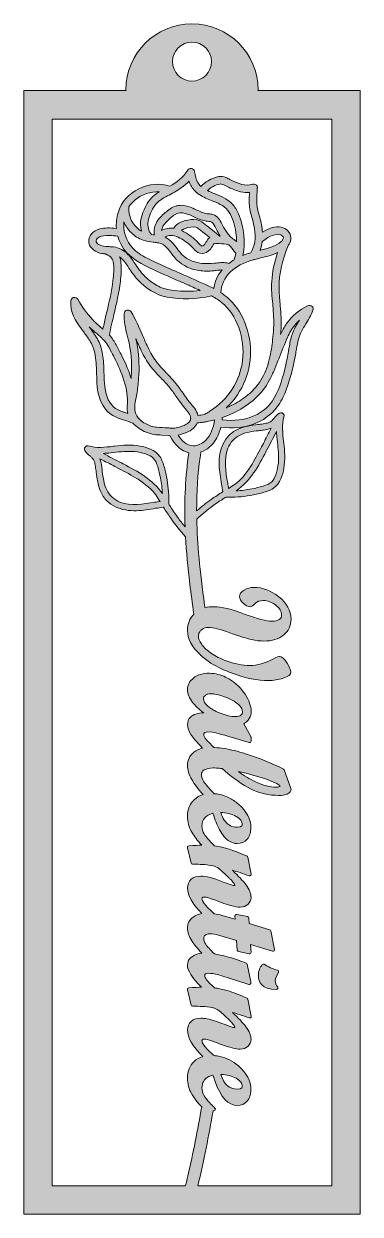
# Model space of a CAD drawing. Extents: x 1257 to 1743, y -1400 to 320.
import ezdxf

# ---------------------------------------------------------------- set-up
doc = ezdxf.new("R2010")
doc.units = 0
doc.header["$MEASUREMENT"] = 0
doc.layers.add('Layer 1', color=7, linetype='Continuous')

# ---------------------------------------------------------------- blocks, each defined once
blk = doc.blocks.new('block 2')
at = {"layer": 'Layer 1', "true_color": 0x231f20}
h = blk.add_hatch(color=250, dxfattribs=at)
h.dxf.hatch_style = 2
edge = h.paths.add_edge_path()
edge.add_spline(control_points=[(1595.3, 223.4), (1595.4, 223.8), (1595.4, 224.2), (1595.4, 224.6), (1595.4, 277.2), (1552.7, 319.9), (1500, 319.9), (1447.3, 319.9), (1404.6, 277.2), (1404.6, 224.6), (1404.6, 224.2), (1404.6, 223.8), (1404.7, 223.4), (1404.7, 223.4), (1257, 223.4), (1257, 223.4), (1257, 223.4), (1257, -1399.9), (1257, -1399.9), (1257, -1399.9), (1743, -1399.9), (1743, -1399.9), (1743, -1399.9), (1743, 223.4), (1743, 223.4), (1743, 223.4), (1595.3, 223.4), (1595.3, 223.4)], knot_values=[0, 0, 0, 0, 1, 1, 1, 2, 2, 2, 3, 3, 3, 4, 4, 4, 5, 5, 5, 6, 6, 6, 7, 7, 7, 8, 8, 8, 9, 9, 9, 9], degree=3, periodic=1)
edge = h.paths.add_edge_path()
edge.add_spline(control_points=[(1500, 293.5), (1515.5, 293.5), (1528.1, 280.9), (1528.1, 265.4), (1528.1, 249.8), (1515.5, 237.2), (1500, 237.2), (1484.5, 237.2), (1471.9, 249.8), (1471.9, 265.4), (1471.9, 280.9), (1484.5, 293.5), (1500, 293.5)], knot_values=[0, 0, 0, 0, 1, 1, 1, 2, 2, 2, 3, 3, 3, 4, 4, 4, 4], degree=3, periodic=1)
edge = h.paths.add_edge_path()
edge.add_spline(control_points=[(1541.6, -1198), (1550.5, -1198.3), (1558, -1200.2), (1563.7, -1203.6), (1569.7, -1207.2), (1572.7, -1210.8), (1572.7, -1214.4), (1572.7, -1215.9), (1572.7, -1219.3), (1565.3, -1219.3), (1554, -1219.3), (1546.2, -1212.3), (1541.6, -1198)], knot_values=[0, 0, 0, 0, 1, 1, 1, 2, 2, 2, 3, 3, 3, 4, 4, 4, 4], degree=3, periodic=1)
edge = h.paths.add_edge_path()
edge.add_spline(control_points=[(1541.6, -819.6), (1545.7, -819.7), (1549.5, -820.2), (1553, -821), (1557.1, -822), (1560.7, -823.4), (1563.7, -825.2), (1569.7, -828.8), (1572.7, -832.5), (1572.7, -836), (1572.7, -837.5), (1572.7, -840.9), (1565.3, -840.9), (1561.7, -840.9), (1558.4, -840.1), (1555.5, -838.7), (1550.1, -836), (1545.8, -830.7), (1542.7, -822.8), (1542.3, -821.8), (1541.9, -820.7), (1541.6, -819.6)], knot_values=[0, 0, 0, 0, 1, 1, 1, 2, 2, 2, 3, 3, 3, 4, 4, 4, 5, 5, 5, 6, 6, 6, 7, 7, 7, 7], degree=3, periodic=1)
edge = h.paths.add_edge_path()
edge.add_spline(control_points=[(1567.3, -760.5), (1585.2, -764.4), (1599.6, -768.4), (1610.2, -772.5), (1625.8, -778.5), (1627.2, -781.1), (1627.2, -781.2), (1627.2, -781.4), (1626.8, -781.8), (1626.2, -782.1), (1625, -782.7), (1623.3, -783), (1621.2, -783), (1613.1, -783), (1603.2, -780.4), (1591.9, -775.2), (1583.1, -771.3), (1574.8, -766.3), (1567.3, -760.5)], knot_values=[0, 0, 0, 0, 1, 1, 1, 2, 2, 2, 3, 3, 3, 4, 4, 4, 5, 5, 5, 6, 6, 6, 6], degree=3, periodic=1)
edge = h.paths.add_edge_path()
edge.add_spline(control_points=[(1527.3, -669.3), (1520.3, -664.8), (1516.7, -660.1), (1516.7, -655.4), (1516.7, -653.3), (1517.5, -651.7), (1519.3, -650.3), (1520.3, -649.5), (1521.6, -648.9), (1523.1, -648.5), (1524.2, -648.3), (1525.4, -648.1), (1526.7, -648.1), (1529.5, -648.1), (1532.3, -648.4), (1535.2, -648.9), (1541.9, -650.1), (1549.3, -652.8), (1557.1, -656.8), (1567.6, -662.4), (1572.9, -668.1), (1572.9, -673.9), (1572.9, -676.1), (1572.2, -677.7), (1570.6, -678.9), (1568.9, -680.3), (1566.4, -681), (1563.2, -681), (1556.2, -681), (1548.7, -679.3), (1540.8, -676.1), (1538.2, -675.1), (1535.4, -673.8), (1532.7, -672.4), (1530.6, -671.2), (1528.8, -670.2), (1527.3, -669.3)], knot_values=[0, 0, 0, 0, 1, 1, 1, 2, 2, 2, 3, 3, 3, 4, 4, 4, 5, 5, 5, 6, 6, 6, 7, 7, 7, 8, 8, 8, 9, 9, 9, 10, 10, 10, 11, 11, 11, 12, 12, 12, 12], degree=3, periodic=1)
edge = h.paths.add_edge_path()
edge.add_spline(control_points=[(1701.9, -1358.8), (1701.9, -1358.8), (1508.5, -1358.8), (1508.5, -1358.8), (1516.9, -1322.9), (1524.3, -1286.5), (1530.5, -1250.4), (1530.5, -1250.4), (1531.6, -1250.4), (1531.6, -1250.4), (1532.5, -1250.4), (1533.3, -1249.9), (1533.6, -1249.1), (1533.9, -1248.3), (1533.8, -1247.4), (1533.1, -1246.7), (1532.3, -1245.9), (1531.5, -1245.1), (1530.7, -1244.3), (1525.9, -1239.4), (1522.2, -1235.3), (1519.8, -1232.2), (1519, -1231.1), (1518.3, -1230), (1517.7, -1229), (1515.5, -1225.4), (1514.4, -1221.5), (1514.4, -1217.5), (1514.4, -1209.8), (1517.7, -1204.5), (1524.4, -1201.2), (1526.2, -1200.4), (1528.2, -1199.7), (1530.3, -1199.1), (1531.3, -1202.3), (1532.3, -1205.3), (1533.3, -1208.1), (1541.7, -1231.1), (1552.5, -1242.8), (1565.5, -1242.8), (1571.3, -1242.8), (1576.1, -1240.7), (1579.7, -1236.4), (1583.3, -1232.3), (1585.1, -1226.8), (1585.1, -1220.1), (1585.1, -1207.5), (1579, -1196), (1567.1, -1185.8), (1559, -1178.8), (1550, -1174.2), (1540.5, -1172), (1537.6, -1171.4), (1534.7, -1171), (1531.8, -1170.8), (1530.8, -1169.9), (1529.9, -1169.1), (1529, -1168.3), (1516.3, -1157), (1514.4, -1151.8), (1514.4, -1149.7), (1514.4, -1148.6), (1514.4, -1147), (1518.3, -1147), (1519.6, -1147), (1522.7, -1147.5), (1529.6, -1149.9), (1532.2, -1150.8), (1534.6, -1151.7), (1537.2, -1152.7), (1538.9, -1153.4), (1540.5, -1154), (1542, -1154.6), (1554.6, -1159.2), (1563.6, -1161.5), (1569.6, -1161.5), (1574, -1161.5), (1577.7, -1160.2), (1580.7, -1157.5), (1583.7, -1154.9), (1585.3, -1151.5), (1585.3, -1147.4), (1585.3, -1142), (1582.8, -1135.8), (1577.8, -1129), (1573.8, -1123.6), (1567.3, -1116.7), (1558.3, -1108.3), (1565, -1110.1), (1573.1, -1112.8), (1582.6, -1116.4), (1583.3, -1116.6), (1584.1, -1116.5), (1584.7, -1116), (1585.3, -1115.5), (1585.6, -1114.7), (1585.4, -1113.9), (1585.4, -1113.9), (1580.7, -1089.5), (1580.7, -1089.5), (1580.6, -1088.8), (1580.1, -1088.2), (1579.5, -1087.9), (1569.1, -1083.1), (1559.5, -1079.4), (1550.8, -1076.9), (1549.4, -1076.5), (1548, -1076.1), (1546.7, -1075.7), (1543.6, -1074.9), (1540.7, -1074.3), (1537.8, -1073.8), (1536.1, -1073.5), (1534.3, -1073.2), (1532.5, -1073), (1526.6, -1067.7), (1522.7, -1063.7), (1521, -1061.3), (1519.3, -1059), (1518.5, -1056.9), (1518.5, -1054.7), (1518.5, -1054.2), (1518.7, -1053.5), (1519.7, -1052.8), (1520.7, -1052.1), (1522, -1051.8), (1523.8, -1051.8), (1527.2, -1051.8), (1532.2, -1052.6), (1538.6, -1054.3), (1542.2, -1055.2), (1546.3, -1056.4), (1550.9, -1057.9), (1550.9, -1057.9), (1582.2, -1067.9), (1582.2, -1067.9), (1582.9, -1068.1), (1583.6, -1068), (1584.2, -1067.6), (1584.7, -1067.2), (1585.1, -1066.5), (1585.1, -1065.8), (1585.1, -1065.8), (1585.1, -1064.6), (1585.1, -1064.6), (1585.1, -1064.5), (1585.1, -1064.3), (1585, -1064.2), (1585, -1064.2), (1579.7, -1038.7), (1579.7, -1038.7), (1579.6, -1038), (1579.1, -1037.4), (1578.4, -1037.2), (1569.9, -1033.9), (1561.7, -1031.1), (1554.1, -1028.9), (1549.7, -1027.6), (1545.4, -1026.4), (1541.1, -1025.5), (1538, -1024.8), (1535.2, -1024.3), (1532.6, -1023.9), (1526.2, -1017.7), (1521.9, -1013.1), (1519.8, -1010), (1517.9, -1007), (1516.9, -1004), (1516.9, -1001), (1516.9, -999.2), (1517.6, -997.8), (1519.1, -996.6), (1520.7, -995.3), (1522.7, -994.7), (1525.4, -994.7), (1529.4, -994.7), (1534.9, -995.7), (1541.6, -997.6), (1541.6, -997.6), (1564.4, -1004.4), (1564.4, -1004.4), (1564.4, -1004.4), (1565.5, -1018.4), (1565.5, -1018.4), (1565.6, -1019.4), (1566.3, -1020.2), (1567.2, -1020.4), (1567.2, -1020.4), (1582.7, -1023.7), (1582.7, -1023.7), (1583.3, -1023.8), (1584, -1023.6), (1584.5, -1023.2), (1585, -1022.8), (1585.3, -1022.1), (1585.3, -1021.4), (1585.3, -1021.4), (1584.6, -1010.4), (1584.6, -1010.4), (1584.6, -1010.4), (1616.5, -1019.8), (1616.5, -1019.8), (1617.3, -1020), (1618.1, -1019.9), (1618.6, -1019.4), (1619.2, -1018.8), (1619.4, -1018.1), (1619.3, -1017.3), (1619.3, -1017.3), (1613.8, -990.6), (1613.8, -990.6), (1613.6, -989.8), (1613, -989.2), (1612.3, -988.9), (1612.3, -988.9), (1582.5, -980), (1582.5, -980), (1582.5, -980), (1582.2, -972), (1582.2, -972), (1582.1, -971), (1581.4, -970.2), (1580.4, -970), (1580.4, -970), (1564.7, -966.7), (1564.7, -966.7), (1564.1, -966.6), (1563.4, -966.8), (1562.9, -967.2), (1562.4, -967.7), (1562.1, -968.3), (1562.1, -969), (1562.1, -969), (1562.4, -973.7), (1562.4, -973.7), (1562.4, -973.7), (1550.1, -970.2), (1550.1, -970.2), (1547.8, -969.5), (1545.6, -968.9), (1543.5, -968.3), (1539.4, -967.3), (1535.6, -966.5), (1532.2, -965.9), (1516.8, -952.7), (1514.4, -946.9), (1514.4, -944.6), (1514.4, -943.5), (1514.4, -941.8), (1518.3, -941.8), (1520.2, -941.8), (1525, -942.8), (1537.2, -947.6), (1539, -948.3), (1540.8, -949), (1542.6, -949.6), (1547.6, -951.5), (1551.9, -952.9), (1555.7, -953.9), (1561.5, -955.5), (1566.1, -956.3), (1569.6, -956.3), (1574, -956.3), (1577.7, -955), (1580.7, -952.4), (1583.7, -949.7), (1585.3, -946.3), (1585.3, -942.3), (1585.3, -936.8), (1582.8, -930.6), (1577.8, -923.8), (1573.8, -918.4), (1567.3, -911.5), (1558.3, -903.1), (1564.9, -904.9), (1573.1, -907.6), (1582.6, -911.2), (1583.3, -911.4), (1584.1, -911.3), (1584.7, -910.8), (1585.3, -910.3), (1585.6, -909.5), (1585.4, -908.7), (1585.4, -908.7), (1580.7, -884.3), (1580.7, -884.3), (1580.6, -883.6), (1580.1, -883), (1579.5, -882.8), (1571.3, -879), (1563.6, -875.9), (1556.5, -873.5), (1553.2, -872.4), (1549.9, -871.4), (1546.7, -870.5), (1545.5, -870.2), (1544.3, -870), (1543.2, -869.7), (1539.8, -868.9), (1536.2, -868.3), (1532.6, -867.8), (1524.9, -860.1), (1519.9, -854.3), (1517.7, -850.6), (1515.5, -847), (1514.4, -843.1), (1514.4, -839.1), (1514.4, -829.5), (1519.6, -823.4), (1530.3, -820.7), (1533.2, -830.2), (1536.4, -838.1), (1539.8, -844.4), (1544.1, -852.4), (1549, -858), (1554.2, -861.2), (1557.7, -863.3), (1561.5, -864.4), (1565.5, -864.4), (1571.3, -864.4), (1576.1, -862.3), (1579.7, -858.1), (1583.3, -853.9), (1585.1, -848.4), (1585.1, -841.7), (1585.1, -829.2), (1579, -817.6), (1567.1, -807.4), (1562.7, -803.7), (1558.1, -800.5), (1553.3, -798.2), (1548.8, -796), (1544.2, -794.4), (1539.4, -793.4), (1537.1, -792.9), (1534.6, -792.6), (1532.1, -792.4), (1524.6, -784.7), (1519.6, -778.9), (1517.2, -775.1), (1514.8, -771.4), (1513.6, -768), (1513.6, -764.8), (1513.6, -762), (1514.9, -759.9), (1517.7, -758.1), (1520.8, -756.2), (1525, -755.2), (1530.4, -755.2), (1531.6, -755.2), (1533.2, -755.3), (1535.5, -755.4), (1537.7, -755.5), (1540.5, -755.7), (1543.8, -756), (1545.1, -757.1), (1546.4, -758.3), (1547.6, -759.3), (1560.6, -770.8), (1573, -779.5), (1584.7, -785.3), (1597.6, -791.7), (1611.3, -794.9), (1625.2, -794.9), (1630.4, -794.9), (1634.4, -794.2), (1637.5, -792.9), (1642.1, -790.9), (1643.1, -788.1), (1643.1, -786.1), (1643.1, -785.5), (1642.9, -784.7), (1642.5, -783.6), (1642.5, -783.6), (1633.1, -758.1), (1633.1, -758.1), (1632.9, -757.6), (1632.6, -757.2), (1632.1, -757), (1615.5, -748.3), (1597.1, -740.8), (1577.4, -734.7), (1566.3, -731.2), (1556, -728.7), (1546.6, -727.2), (1542, -726.5), (1537.5, -726), (1533.2, -725.7), (1532.6, -725.7), (1532.1, -725.6), (1531.5, -725.6), (1526.6, -720.6), (1523, -716.8), (1520.6, -714.1), (1518.2, -711.4), (1516.9, -709), (1516.9, -706.9), (1516.9, -705.3), (1516.9, -701.4), (1529.8, -703.6), (1533.3, -704.2), (1537.7, -705.3), (1542.9, -706.7), (1545.8, -707.5), (1549.2, -708.5), (1553.1, -709.7), (1553.1, -709.7), (1582.5, -718.5), (1582.5, -718.5), (1583.1, -718.7), (1583.8, -718.6), (1584.4, -718.2), (1584.9, -717.8), (1585.3, -717.1), (1585.3, -716.5), (1585.3, -716.5), (1585.3, -710.8), (1585.3, -710.8), (1585.3, -710.5), (1585.2, -710.1), (1585, -709.8), (1585, -709.8), (1574.8, -691.3), (1574.8, -691.3), (1581.9, -687.5), (1585.5, -681.3), (1585.5, -672.8), (1585.5, -665.8), (1582.5, -657.7), (1576.7, -648.8), (1570.9, -640), (1563.3, -632.6), (1554, -626.9), (1546.9, -622.7), (1539.5, -620), (1531.9, -618.9), (1527.5, -618.3), (1522.8, -618.2), (1518.4, -618.7), (1512.4, -619.5), (1507.1, -621.6), (1502.6, -625), (1496.6, -629.5), (1493.5, -635.1), (1493.5, -641.7), (1493.5, -648.2), (1495.9, -654.5), (1500.8, -660.5), (1504.5, -665.1), (1510, -670.2), (1517, -675.5), (1508, -675.9), (1501.7, -678), (1497.8, -681.7), (1494.9, -684.5), (1493.5, -688.2), (1493.5, -692.6), (1493.5, -697.2), (1495.2, -702), (1498.5, -707), (1501.3, -711.2), (1506.8, -717.7), (1515.2, -726.7), (1510.3, -727.8), (1506.1, -729.7), (1502.6, -732.5), (1496.6, -737.3), (1493.5, -743.7), (1493.5, -751.5), (1493.5, -758), (1495.6, -765), (1499.7, -772.1), (1503.3, -778.3), (1508.8, -785.6), (1516, -793.7), (1511, -795.1), (1506.6, -797.6), (1502.9, -801.1), (1496.6, -807.1), (1493.5, -815), (1493.5, -824.7), (1493.5, -833.2), (1495.6, -841.1), (1499.8, -848.1), (1503, -853.7), (1507.9, -860), (1514.1, -866.7), (1509.7, -866.8), (1503.5, -867.2), (1495.3, -867.8), (1494.6, -867.9), (1494.1, -868.2), (1493.7, -868.7), (1493.3, -869.2), (1493.2, -869.9), (1493.3, -870.5), (1493.3, -870.5), (1498.6, -892.6), (1498.6, -892.6), (1498.8, -893.6), (1499.7, -894.3), (1500.7, -894.3), (1506.8, -894.3), (1511.4, -894.4), (1514.8, -894.6), (1519.4, -894.9), (1524.6, -895.6), (1530.2, -896.6), (1533.2, -897.1), (1536.1, -898.5), (1538.7, -900.7), (1538.7, -900.7), (1545.2, -906.3), (1545.2, -906.3), (1547.5, -908.2), (1549.6, -910.1), (1551.6, -912), (1552.8, -913.2), (1553.9, -914.3), (1554.9, -915.3), (1555.7, -916.1), (1556.4, -916.8), (1557.1, -917.5), (1558.7, -919.3), (1559.9, -920.9), (1560.7, -922.1), (1561.7, -923.7), (1561.8, -924.5), (1561.8, -924.7), (1561.8, -924.8), (1561.8, -924.9), (1561.8, -924.9), (1561.7, -924.9), (1561.4, -925), (1560.8, -925), (1560.4, -925), (1559.4, -924.9), (1557.1, -924.3), (1554.6, -923.5), (1551.2, -922.3), (1546.5, -920.5), (1546.5, -920.5), (1544.2, -919.5), (1544.2, -919.5), (1530.3, -914.1), (1520.1, -911.5), (1513, -911.5), (1507.2, -911.5), (1502.5, -913.1), (1498.9, -916.1), (1495.3, -919.3), (1493.5, -923.5), (1493.5, -928.6), (1493.5, -939.3), (1500.3, -951.4), (1514.3, -965.6), (1509.4, -966.5), (1505.1, -968.2), (1501.6, -970.8), (1496.2, -974.8), (1493.5, -980.1), (1493.5, -986.5), (1493.5, -992.4), (1495.6, -998.7), (1499.8, -1005.2), (1503.1, -1010.3), (1507.9, -1016.2), (1514.2, -1022.8), (1509, -1023.4), (1504.5, -1024.9), (1500.8, -1027.4), (1495.8, -1030.7), (1493.3, -1035), (1493.3, -1040), (1493.3, -1047.6), (1500, -1058.1), (1513.8, -1071.9), (1509.3, -1072), (1503.1, -1072.4), (1495.3, -1073), (1494.6, -1073.1), (1494.1, -1073.4), (1493.7, -1073.9), (1493.3, -1074.4), (1493.2, -1075), (1493.3, -1075.6), (1493.3, -1075.6), (1498.6, -1097.8), (1498.6, -1097.8), (1498.8, -1098.8), (1499.7, -1099.4), (1500.7, -1099.4), (1506.5, -1099.4), (1511.3, -1099.6), (1514.8, -1099.8), (1519.4, -1100.1), (1524.6, -1100.7), (1530.2, -1101.7), (1531.7, -1102), (1533, -1102.4), (1534.4, -1103), (1535.9, -1103.8), (1537.3, -1104.7), (1538.7, -1105.8), (1538.7, -1105.8), (1546, -1112.1), (1546, -1112.1), (1548.1, -1114), (1550, -1115.7), (1551.6, -1117.2), (1553.7, -1119.2), (1555.5, -1121), (1557.1, -1122.7), (1558.6, -1124.4), (1559.9, -1126), (1560.7, -1127.3), (1561.7, -1128.9), (1561.8, -1129.7), (1561.8, -1129.9), (1561.8, -1130), (1561.8, -1130), (1561.8, -1130.1), (1561.7, -1130.1), (1561.4, -1130.2), (1560.8, -1130.2), (1559.5, -1130.2), (1556, -1129.4), (1546.4, -1125.6), (1541.8, -1123.7), (1537.6, -1122.2), (1533.8, -1120.9), (1524.9, -1118.1), (1518.2, -1116.7), (1513, -1116.7), (1507.2, -1116.7), (1502.5, -1118.2), (1498.9, -1121.3), (1495.3, -1124.5), (1493.5, -1128.7), (1493.5, -1133.8), (1493.5, -1144.8), (1500.8, -1157.4), (1515.7, -1172.2), (1510.8, -1173.6), (1506.5, -1176.1), (1502.9, -1179.5), (1496.6, -1185.5), (1493.5, -1193.4), (1493.5, -1203.1), (1493.5, -1211.6), (1495.6, -1219.5), (1499.8, -1226.5), (1503, -1232), (1507.8, -1238.2), (1514, -1245), (1508.3, -1277.9), (1501.6, -1311.4), (1494, -1344.7), (1492.9, -1349.4), (1491.8, -1354.1), (1490.7, -1358.8), (1490.7, -1358.8), (1298.1, -1358.8), (1298.1, -1358.8), (1298.1, -1358.8), (1298.1, 182.3), (1298.1, 182.3), (1298.1, 182.3), (1414.5, 182.3), (1414.5, 182.3), (1414.5, 182.3), (1585.5, 182.3), (1585.5, 182.3), (1585.5, 182.3), (1701.9, 182.3), (1701.9, 182.3), (1701.9, 182.3), (1701.9, -1358.8), (1701.9, -1358.8)], knot_values=[0, 0, 0, 0, 1, 1, 1, 2, 2, 2, 3, 3, 3, 4, 4, 4, 5, 5, 5, 6, 6, 6, 7, 7, 7, 8, 8, 8, 9, 9, 9, 10, 10, 10, 11, 11, 11, 12, 12, 12, 13, 13, 13, 14, 14, 14, 15, 15, 15, 16, 16, 16, 17, 17, 17, 18, 18, 18, 19, 19, 19, 20, 20, 20, 21, 21, 21, 22, 22, 22, 23, 23, 23, 24, 24, 24, 25, 25, 25, 26, 26, 26, 27, 27, 27, 28, 28, 28, 29, 29, 29, 30, 30, 30, 31, 31, 31, 32, 32, 32, 33, 33, 33, 34, 34, 34, 35, 35, 35, 36, 36, 36, 37, 37, 37, 38, 38, 38, 39, 39, 39, 40, 40, 40, 41, 41, 41, 42, 42, 42, 43, 43, 43, 44, 44, 44, 45, 45, 45, 46, 46, 46, 47, 47, 47, 48, 48, 48, 49, 49, 49, 50, 50, 50, 51, 51, 51, 52, 52, 52, 53, 53, 53, 54, 54, 54, 55, 55, 55, 56, 56, 56, 57, 57, 57, 58, 58, 58, 59, 59, 59, 60, 60, 60, 61, 61, 61, 62, 62, 62, 63, 63, 63, 64, 64, 64, 65, 65, 65, 66, 66, 66, 67, 67, 67, 68, 68, 68, 69, 69, 69, 70, 70, 70, 71, 71, 71, 72, 72, 72, 73, 73, 73, 74, 74, 74, 75, 75, 75, 76, 76, 76, 77, 77, 77, 78, 78, 78, 79, 79, 79, 80, 80, 80, 81, 81, 81, 82, 82, 82, 83, 83, 83, 84, 84, 84, 85, 85, 85, 86, 86, 86, 87, 87, 87, 88, 88, 88, 89, 89, 89, 90, 90, 90, 91, 91, 91, 92, 92, 92, 93, 93, 93, 94, 94, 94, 95, 95, 95, 96, 96, 96, 97, 97, 97, 98, 98, 98, 99, 99, 99, 100, 100, 100, 101, 101, 101, 102, 102, 102, 103, 103, 103, 104, 104, 104, 105, 105, 105, 106, 106, 106, 107, 107, 107, 108, 108, 108, 109, 109, 109, 110, 110, 110, 111, 111, 111, 112, 112, 112, 113, 113, 113, 114, 114, 114, 115, 115, 115, 116, 116, 116, 117, 117, 117, 118, 118, 118, 119, 119, 119, 120, 120, 120, 121, 121, 121, 122, 122, 122, 123, 123, 123, 124, 124, 124, 125, 125, 125, 126, 126, 126, 127, 127, 127, 128, 128, 128, 129, 129, 129, 130, 130, 130, 131, 131, 131, 132, 132, 132, 133, 133, 133, 134, 134, 134, 135, 135, 135, 136, 136, 136, 137, 137, 137, 138, 138, 138, 139, 139, 139, 140, 140, 140, 141, 141, 141, 142, 142, 142, 143, 143, 143, 144, 144, 144, 145, 145, 145, 146, 146, 146, 147, 147, 147, 148, 148, 148, 149, 149, 149, 150, 150, 150, 151, 151, 151, 152, 152, 152, 153, 153, 153, 154, 154, 154, 155, 155, 155, 156, 156, 156, 157, 157, 157, 158, 158, 158, 159, 159, 159, 160, 160, 160, 161, 161, 161, 162, 162, 162, 163, 163, 163, 164, 164, 164, 165, 165, 165, 166, 166, 166, 167, 167, 167, 168, 168, 168, 169, 169, 169, 170, 170, 170, 171, 171, 171, 172, 172, 172, 173, 173, 173, 174, 174, 174, 175, 175, 175, 176, 176, 176, 177, 177, 177, 178, 178, 178, 179, 179, 179, 180, 180, 180, 181, 181, 181, 182, 182, 182, 183, 183, 183, 184, 184, 184, 185, 185, 185, 186, 186, 186, 187, 187, 187, 188, 188, 188, 189, 189, 189, 190, 190, 190, 191, 191, 191, 192, 192, 192, 193, 193, 193, 194, 194, 194, 195, 195, 195, 196, 196, 196, 197, 197, 197, 198, 198, 198, 199, 199, 199, 200, 200, 200, 201, 201, 201, 202, 202, 202, 203, 203, 203, 204, 204, 204, 205, 205, 205, 206, 206, 206, 207, 207, 207, 208, 208, 208, 209, 209, 209, 210, 210, 210, 211, 211, 211, 212, 212, 212, 213, 213, 213, 214, 214, 214, 215, 215, 215, 216, 216, 216, 217, 217, 217, 218, 218, 218, 219, 219, 219, 220, 220, 220, 221, 221, 221, 222, 222, 222, 223, 223, 223, 224, 224, 224, 225, 225, 225, 226, 226, 226, 226], degree=3, periodic=1)
h = blk.add_hatch(color=250, dxfattribs=at)
h.dxf.hatch_style = 2
edge = h.paths.add_edge_path()
edge.add_spline(control_points=[(1556.8, 94), (1556.8, 94), (1554.7, 95), (1554.7, 95), (1552.8, 96), (1550.8, 97), (1548.8, 97.8), (1545.5, 99.2), (1542.2, 99.6), (1538.6, 99.1), (1533.7, 98.3), (1528.4, 96.3), (1523.2, 93.2), (1519.4, 90.9), (1516, 88.2), (1512.9, 85), (1511, 86.8), (1509.5, 88.6), (1508.4, 90.6), (1505.7, 95.2), (1504.7, 100.8), (1503.6, 106.2), (1503.6, 106.2), (1503.5, 106.8), (1503.5, 106.8), (1503.2, 108.9), (1501.5, 110.5), (1499.3, 110.8), (1496.9, 111.2), (1494.6, 110.2), (1493.6, 108.2), (1487.7, 97.6), (1477.4, 90.7), (1468, 85.3), (1453.8, 90), (1437.5, 88.7), (1423.1, 81.7), (1408.5, 74.7), (1397.6, 62), (1393.1, 47), (1390.9, 39.8), (1390.2, 32), (1390.8, 24.2), (1381.8, 25.5), (1373.7, 25.3), (1366.6, 23.6), (1357.4, 21.3), (1349, 13.7), (1351, 3.4), (1352.7, -5.3), (1361.7, -10.6), (1369.3, -11.9), (1371, -12.2), (1372.8, -12.4), (1375, -12.5), (1375.1, -12.6), (1375.2, -12.6), (1375.3, -12.7), (1375.3, -12.7), (1376, -13), (1376, -13), (1378.9, -14.5), (1382, -16.1), (1383.8, -18.5), (1385.3, -20.4), (1386.3, -23.1), (1386.6, -26.5), (1387.5, -34.5), (1386.7, -42.9), (1385.8, -50.9), (1384.1, -66.3), (1380.4, -81.6), (1376.9, -96.4), (1376.9, -96.4), (1375.6, -101.7), (1375.6, -101.7), (1374.2, -107.5), (1372.7, -114.2), (1371.3, -121.1), (1370.9, -120.8), (1370.5, -120.5), (1370.1, -120.2), (1370.1, -120.2), (1368, -118.3), (1368, -118.3), (1363.5, -114.6), (1359.7, -110.9), (1356.1, -107.2), (1348, -98.6), (1340.9, -88.8), (1335.1, -78.1), (1334, -76), (1331.4, -74.9), (1329, -75.5), (1326.8, -76.1), (1325.3, -78), (1325, -80.5), (1323.6, -96), (1331.9, -109.6), (1340.2, -121), (1341.1, -122.2), (1342.1, -123.4), (1343, -124.7), (1346.1, -128.9), (1349.4, -133.2), (1352.2, -137.7), (1355.7, -143.6), (1358.2, -149.5), (1359.6, -155.9), (1361.6, -165), (1361.8, -175), (1362.1, -184.6), (1362.5, -202.7), (1362.9, -221.5), (1375.1, -236.9), (1379.6, -242.7), (1386, -247.1), (1394.6, -250.2), (1397.2, -251.1), (1399.8, -252), (1402.4, -252.7), (1406.7, -254.1), (1410.8, -255.3), (1414.7, -257.2), (1417.1, -259.9), (1420.1, -262.4), (1423.5, -264.7), (1429.9, -269.1), (1437.4, -272.1), (1445.1, -273.3), (1448.8, -273.9), (1452.5, -274.1), (1456.1, -274.2), (1456.1, -274.2), (1467.8, -274.9), (1467.8, -274.9), (1475.6, -289.1), (1484.8, -297.5), (1495.4, -299.9), (1490.5, -333), (1488.7, -368.1), (1490, -406.8), (1486.2, -402.2), (1482.4, -397.5), (1479, -392.7), (1475, -387.3), (1471.3, -381.7), (1467.9, -376.2), (1467.4, -375.4), (1466.9, -374.5), (1466.4, -373.7), (1466.8, -362.1), (1466, -350.4), (1464.1, -338.8), (1463.1, -332.8), (1461.7, -326.8), (1460.1, -321), (1458.5, -315.4), (1456.8, -309.9), (1453.6, -305.3), (1446.7, -295.2), (1434.5, -291.9), (1424.6, -290.2), (1418.4, -289.1), (1412.2, -288.7), (1406, -288.8), (1400.1, -289), (1394.2, -289.6), (1388.1, -290.3), (1388.1, -290.3), (1386.5, -290.5), (1386.5, -290.5), (1374.4, -291.9), (1361.9, -293.4), (1350.2, -289.9), (1348.5, -289.4), (1346.6, -290), (1345.5, -291.5), (1344.3, -293), (1344.2, -294.9), (1345.1, -296.5), (1347, -299.7), (1349.7, -302.1), (1352.3, -304.3), (1353.4, -305.2), (1354.5, -306.1), (1355.5, -307.1), (1357.2, -308.8), (1358.2, -310.4), (1358.8, -312.1), (1359.7, -314.5), (1360.1, -317.2), (1360.5, -319.9), (1360.9, -322.6), (1361.3, -325.3), (1361.6, -328), (1362.8, -337), (1364, -346.3), (1367.7, -355.1), (1370.1, -360.7), (1373.2, -365.5), (1377, -369.3), (1380.5, -372.8), (1384.7, -375.7), (1389.5, -377.9), (1398.4, -382), (1408.7, -383.9), (1420, -383.6), (1429.3, -383.3), (1438.6, -381.7), (1447.5, -380.1), (1451.1, -379.5), (1454.8, -378.9), (1458.5, -378.3), (1458.6, -378.4), (1458.8, -378.5), (1458.9, -378.6), (1462.3, -384.1), (1465.7, -389.5), (1469.3, -394.5), (1475.8, -403.7), (1483, -412.7), (1490.7, -421.1), (1491.8, -442.6), (1493.8, -465.1), (1496.9, -489.9), (1498.5, -503.1), (1500.4, -517.3), (1502.7, -533), (1496.6, -539.1), (1493.5, -546.9), (1493.5, -556.2), (1493.5, -568.4), (1499.6, -580.2), (1511.6, -591.4), (1511.6, -591.4), (1512.4, -592.2), (1512.4, -592.2), (1516.9, -596.2), (1521.9, -600.1), (1527.4, -603.6), (1536.2, -609.2), (1546.5, -614.2), (1558.1, -618.4), (1577.1, -625.4), (1594.8, -628.9), (1610.6, -628.9), (1617.8, -628.9), (1624.9, -627.7), (1631.6, -625.5), (1639.4, -622.8), (1642.9, -620.2), (1642.9, -616.9), (1642.9, -615.2), (1642.2, -612.3), (1637.3, -604), (1633.3, -597.3), (1629.8, -594.2), (1626.4, -594.2), (1625.2, -594.2), (1623, -594.6), (1617.6, -597.6), (1605.4, -603.9), (1594, -607.1), (1583.7, -607.1), (1572.7, -607.1), (1561, -604.9), (1549.2, -600.4), (1541.2, -597.4), (1534.2, -593.8), (1528.2, -589.7), (1525.3, -587.8), (1522.6, -585.6), (1520.1, -583.4), (1517.4, -580.9), (1515.2, -578.4), (1513.5, -576.1), (1510.7, -572.2), (1509.3, -568.4), (1509.3, -564.8), (1509.3, -562.7), (1509.8, -560.9), (1510.7, -559.2), (1511.3, -558), (1512.1, -557), (1513.3, -556), (1515.4, -554.1), (1517.9, -553), (1520.9, -552.5), (1521.7, -552.4), (1522.6, -552.4), (1523.6, -552.4), (1530.5, -552.4), (1541, -554.9), (1554.7, -559.9), (1568.6, -565.1), (1579.1, -568.4), (1585.8, -569.8), (1592.4, -571.2), (1598.5, -571.9), (1603.9, -571.9), (1615.6, -571.9), (1625.1, -569), (1632.2, -563.4), (1639.4, -557.6), (1643.1, -549.8), (1643.1, -540.2), (1643.1, -527.9), (1637.2, -517), (1625.6, -507.9), (1614.2, -498.9), (1602, -494.3), (1589.4, -494.3), (1584.3, -494.3), (1579.6, -495.7), (1575.4, -498.3), (1570.9, -501.1), (1568.6, -504.3), (1568.6, -507.9), (1568.6, -510.8), (1570.4, -513.9), (1574.1, -517.3), (1577.7, -520.6), (1580.9, -522.2), (1583.9, -522.2), (1586, -522.2), (1588.4, -520.6), (1591.7, -517.1), (1594.1, -514.6), (1597.8, -513.4), (1602.9, -513.4), (1609.3, -513.4), (1615.5, -515.7), (1621.2, -520.2), (1626.7, -524.6), (1629.5, -529.2), (1629.5, -534), (1629.5, -536.8), (1628.5, -538.9), (1626.1, -540.5), (1623.7, -542.2), (1620, -543.1), (1615.3, -543.1), (1607.7, -543.1), (1594.7, -539.8), (1576.7, -533.3), (1556.9, -525.8), (1542.2, -522.2), (1531.8, -522.2), (1527.1, -522.2), (1522.8, -522.7), (1518.8, -523.8), (1518.8, -523.3), (1518.7, -522.8), (1518.6, -522.2), (1518.6, -522.2), (1518.3, -520.2), (1518.3, -520.2), (1511.1, -470), (1507.6, -431.5), (1506.9, -395.6), (1514.4, -388.7), (1522.2, -382.3), (1530.2, -376.5), (1535.4, -372.7), (1540.9, -369), (1546.7, -365.4), (1547.5, -364.9), (1548.3, -364.4), (1549.2, -363.9), (1560.8, -364.3), (1572.6, -363.5), (1584.1, -361.6), (1590.2, -360.5), (1596.2, -359.2), (1601.9, -357.6), (1607.5, -356), (1612.9, -354.3), (1617.6, -351.1), (1627.7, -344.2), (1631, -332), (1632.7, -322.1), (1633.7, -315.9), (1634.2, -309.6), (1634.1, -303.5), (1633.9, -297.6), (1633.3, -291.9), (1632.6, -285.6), (1632.6, -285.6), (1632.4, -284), (1632.4, -284), (1631, -271.9), (1629.5, -259.4), (1632.9, -247.7), (1633.5, -246), (1632.9, -244.1), (1631.4, -243), (1629.9, -241.8), (1628, -241.7), (1626.4, -242.6), (1623.1, -244.5), (1620.8, -247.2), (1618.5, -249.9), (1617.6, -250.9), (1616.7, -252), (1615.8, -253), (1614.1, -254.7), (1612.5, -255.7), (1610.8, -256.3), (1608.5, -257.1), (1606.1, -257.5), (1603.5, -257.9), (1603.5, -257.9), (1602.9, -258), (1602.9, -258), (1600.3, -258.4), (1597.6, -258.8), (1594.9, -259.1), (1585.9, -260.3), (1576.6, -261.5), (1567.8, -265.2), (1562.2, -267.5), (1557.4, -270.7), (1553.6, -274.5), (1550.1, -278), (1547.2, -282.2), (1544.9, -287), (1540.8, -295.9), (1538.9, -306.1), (1539.3, -317.5), (1539.6, -326.8), (1541.2, -336.1), (1542.8, -345), (1543.4, -348.6), (1544, -352.3), (1544.6, -356), (1544.5, -356.1), (1544.3, -356.3), (1544.2, -356.4), (1538.8, -359.7), (1533.5, -363.2), (1528.4, -366.8), (1521, -372), (1513.7, -377.8), (1506.7, -383.8), (1506.6, -356.2), (1508.3, -330.8), (1511.8, -306.4), (1512.2, -303.6), (1512.6, -301), (1513, -298.6), (1517.3, -297.1), (1521.5, -294.8), (1525, -291.8), (1530.6, -287.2), (1535.1, -280.6), (1538.6, -272.2), (1539.8, -269.2), (1540.8, -266), (1541.7, -262.7), (1558.6, -265), (1574.1, -263.7), (1587.8, -258.9), (1602.4, -253.8), (1614.7, -245), (1623.3, -233.5), (1628.6, -226.5), (1632.2, -218.6), (1635, -211.8), (1637.9, -204.5), (1640.5, -196.8), (1642.9, -188.1), (1644.9, -180.8), (1646.7, -172.9), (1648.5, -163.5), (1649.1, -160.3), (1649.7, -157.1), (1650.2, -153.8), (1651.1, -149), (1651.9, -144), (1653, -139.1), (1654, -134.5), (1655.3, -130.6), (1656.9, -127.3), (1658.6, -123.5), (1660.9, -119.7), (1662.8, -116.6), (1662.8, -116.6), (1664.1, -114.4), (1664.1, -114.4), (1668.1, -108), (1672.2, -101.3), (1674.8, -93.9), (1675.5, -91.9), (1675, -89.9), (1673.5, -88.5), (1671.8, -87), (1669.2, -86.5), (1667.1, -87.5), (1655, -93.2), (1644.5, -102), (1636.7, -113.2), (1633.1, -118.3), (1630.4, -123.8), (1628.1, -128.8), (1628.5, -124.9), (1628.7, -121.2), (1628.8, -117.6), (1629.1, -108.8), (1628.7, -99.5), (1627.6, -87.5), (1627.6, -87.5), (1627.3, -84.4), (1627.3, -84.4), (1626.6, -76.8), (1625.8, -68.9), (1625.8, -61.2), (1625.7, -41.6), (1630.4, -20.3), (1639.4, 0.4), (1639.7, 0.7), (1640, 1.1), (1640.2, 1.5), (1644.5, 7.1), (1643.8, 14.8), (1638.7, 20.6), (1633.7, 26.3), (1625.2, 28.1), (1616, 25.4), (1611.3, 24.1), (1606.7, 21.9), (1601.8, 18.9), (1601.8, 19.1), (1601.8, 19.2), (1601.8, 19.4), (1601.3, 26.1), (1600, 33), (1597.8, 40.5), (1597.8, 40.5), (1597.4, 42), (1597.4, 42), (1595.7, 48), (1594.1, 53.6), (1593.7, 59.6), (1593.2, 67.1), (1593.8, 74.9), (1594.4, 82.3), (1594.4, 82.3), (1594.5, 82.8), (1594.5, 82.8), (1594.6, 84.5), (1593.9, 86.1), (1592.5, 87.2), (1591, 88.4), (1589.1, 88.7), (1587.5, 88.2), (1577.2, 84.7), (1566.7, 89.2), (1556.8, 94)], knot_values=[0, 0, 0, 0, 1, 1, 1, 2, 2, 2, 3, 3, 3, 4, 4, 4, 5, 5, 5, 6, 6, 6, 7, 7, 7, 8, 8, 8, 9, 9, 9, 10, 10, 10, 11, 11, 11, 12, 12, 12, 13, 13, 13, 14, 14, 14, 15, 15, 15, 16, 16, 16, 17, 17, 17, 18, 18, 18, 19, 19, 19, 20, 20, 20, 21, 21, 21, 22, 22, 22, 23, 23, 23, 24, 24, 24, 25, 25, 25, 26, 26, 26, 27, 27, 27, 28, 28, 28, 29, 29, 29, 30, 30, 30, 31, 31, 31, 32, 32, 32, 33, 33, 33, 34, 34, 34, 35, 35, 35, 36, 36, 36, 37, 37, 37, 38, 38, 38, 39, 39, 39, 40, 40, 40, 41, 41, 41, 42, 42, 42, 43, 43, 43, 44, 44, 44, 45, 45, 45, 46, 46, 46, 47, 47, 47, 48, 48, 48, 49, 49, 49, 50, 50, 50, 51, 51, 51, 52, 52, 52, 53, 53, 53, 54, 54, 54, 55, 55, 55, 56, 56, 56, 57, 57, 57, 58, 58, 58, 59, 59, 59, 60, 60, 60, 61, 61, 61, 62, 62, 62, 63, 63, 63, 64, 64, 64, 65, 65, 65, 66, 66, 66, 67, 67, 67, 68, 68, 68, 69, 69, 69, 70, 70, 70, 71, 71, 71, 72, 72, 72, 73, 73, 73, 74, 74, 74, 75, 75, 75, 76, 76, 76, 77, 77, 77, 78, 78, 78, 79, 79, 79, 80, 80, 80, 81, 81, 81, 82, 82, 82, 83, 83, 83, 84, 84, 84, 85, 85, 85, 86, 86, 86, 87, 87, 87, 88, 88, 88, 89, 89, 89, 90, 90, 90, 91, 91, 91, 92, 92, 92, 93, 93, 93, 94, 94, 94, 95, 95, 95, 96, 96, 96, 97, 97, 97, 98, 98, 98, 99, 99, 99, 100, 100, 100, 101, 101, 101, 102, 102, 102, 103, 103, 103, 104, 104, 104, 105, 105, 105, 106, 106, 106, 107, 107, 107, 108, 108, 108, 109, 109, 109, 110, 110, 110, 111, 111, 111, 112, 112, 112, 113, 113, 113, 114, 114, 114, 115, 115, 115, 116, 116, 116, 117, 117, 117, 118, 118, 118, 119, 119, 119, 120, 120, 120, 121, 121, 121, 122, 122, 122, 123, 123, 123, 124, 124, 124, 125, 125, 125, 126, 126, 126, 127, 127, 127, 128, 128, 128, 129, 129, 129, 130, 130, 130, 131, 131, 131, 132, 132, 132, 133, 133, 133, 134, 134, 134, 135, 135, 135, 136, 136, 136, 137, 137, 137, 138, 138, 138, 139, 139, 139, 140, 140, 140, 141, 141, 141, 142, 142, 142, 143, 143, 143, 144, 144, 144, 145, 145, 145, 146, 146, 146, 147, 147, 147, 148, 148, 148, 149, 149, 149, 150, 150, 150, 151, 151, 151, 152, 152, 152, 153, 153, 153, 154, 154, 154, 155, 155, 155, 156, 156, 156, 157, 157, 157, 158, 158, 158, 159, 159, 159, 160, 160, 160, 161, 161, 161, 162, 162, 162, 163, 163, 163, 164, 164, 164, 165, 165, 165, 166, 166, 166, 167, 167, 167, 168, 168, 168, 169, 169, 169, 170, 170, 170, 171, 171, 171, 172, 172, 172, 173, 173, 173, 174, 174, 174, 175, 175, 175, 176, 176, 176, 177, 177, 177, 178, 178, 178, 179, 179, 179, 180, 180, 180, 181, 181, 181, 182, 182, 182, 183, 183, 183, 184, 184, 184, 185, 185, 185, 186, 186, 186, 186], degree=3, periodic=1)
edge = h.paths.add_edge_path()
edge.add_spline(control_points=[(1582.7, 62.5), (1582.9, 56), (1584, 49.2), (1586.1, 41.9), (1589.4, 30.7), (1592.7, 17.6), (1590.6, 4.8), (1589.6, -0.9), (1587.7, -6.2), (1585, -10.8), (1583.7, -11.2), (1582.5, -11.5), (1581.3, -11.9), (1578.7, -12.7), (1576.1, -13.7), (1573.6, -14.7), (1577.3, 4.7), (1575.4, 25.1), (1568, 43.2), (1565.7, 49), (1562.9, 53.8), (1559.6, 57.8), (1556.4, 61.8), (1552.1, 65.2), (1546.9, 68.1), (1542.5, 70.5), (1537.8, 72.4), (1533.3, 74.2), (1529.6, 75.6), (1525.8, 77.2), (1522.2, 79), (1527.5, 83.9), (1533.8, 87.2), (1540.2, 88.4), (1541.9, 88.7), (1543.6, 88.4), (1545.9, 87.3), (1547.1, 86.7), (1548.4, 86.1), (1549.7, 85.4), (1550.9, 84.8), (1552.2, 84.2), (1553.5, 83.5), (1558.4, 81.2), (1564.2, 78.6), (1570.3, 77.3), (1574.7, 76.3), (1579, 75.9), (1583.1, 76.3), (1582.8, 71.9), (1582.6, 67.3), (1582.7, 62.5)], knot_values=[0, 0, 0, 0, 1, 1, 1, 2, 2, 2, 3, 3, 3, 4, 4, 4, 5, 5, 5, 6, 6, 6, 7, 7, 7, 8, 8, 8, 9, 9, 9, 10, 10, 10, 11, 11, 11, 12, 12, 12, 13, 13, 13, 14, 14, 14, 15, 15, 15, 16, 16, 16, 17, 17, 17, 17], degree=3, periodic=1)
edge = h.paths.add_edge_path()
edge.add_spline(control_points=[(1630.3, 6.5), (1629.8, 6), (1629.3, 5.6), (1628.8, 5.2), (1625.3, 2.2), (1620.7, -0.4), (1615.2, -2.5), (1609.8, -4.5), (1604.1, -6), (1598.5, -7.4), (1600, -3.3), (1601, 1), (1601.6, 5.6), (1601.6, 5.6), (1601.6, 5.6), (1601.6, 5.6), (1606.8, 9.7), (1612.3, 12.8), (1617.7, 14.6), (1623.7, 16.6), (1628.1, 16.2), (1630.7, 13.3), (1631.4, 12.5), (1631.9, 11.6), (1632.2, 10.7), (1631.5, 9.3), (1630.9, 7.9), (1630.3, 6.5)], knot_values=[0, 0, 0, 0, 1, 1, 1, 2, 2, 2, 3, 3, 3, 4, 4, 4, 5, 5, 5, 6, 6, 6, 7, 7, 7, 8, 8, 8, 9, 9, 9, 9], degree=3, periodic=1)
edge = h.paths.add_edge_path()
edge.add_spline(control_points=[(1407.3, -243), (1406.8, -242.8), (1406.2, -242.6), (1405.7, -242.5), (1404.2, -242), (1402.7, -241.5), (1401.2, -241), (1401.2, -241), (1401.2, -241), (1401.2, -241), (1395.9, -239.3), (1390.3, -237.1), (1386.1, -233), (1378.6, -225.8), (1374.6, -214.9), (1373.4, -198.7), (1373, -193.6), (1372.9, -188.4), (1372.8, -183.3), (1372.5, -174.9), (1372.3, -166.2), (1370.9, -157.7), (1369.7, -150.4), (1367.6, -143.7), (1364.6, -137.7), (1361.4, -131.5), (1357.4, -125.9), (1353.2, -120.3), (1353.2, -120.3), (1352.3, -119.1), (1352.3, -119.1), (1352, -118.7), (1351.6, -118.2), (1351.2, -117.7), (1352.8, -119.3), (1354.5, -120.9), (1356.1, -122.3), (1358.2, -124.2), (1360.3, -126), (1362.4, -127.7), (1364.4, -129.4), (1366.4, -131.1), (1368.4, -132.9), (1368.9, -133.4), (1369.4, -133.9), (1369.9, -134.4), (1369.9, -134.4), (1370, -134.4), (1370, -134.4), (1370.5, -135.4), (1371.2, -136.1), (1372.2, -136.6), (1374.7, -139.3), (1376.7, -141.9), (1378.4, -144.7), (1380.8, -148.9), (1383.1, -153.3), (1385.3, -157.6), (1385.3, -157.6), (1386.4, -159.8), (1386.4, -159.8), (1390.9, -168.6), (1396.1, -179.1), (1400.1, -190.4), (1404.7, -203.5), (1406.9, -215.3), (1407, -226.7), (1407, -226.8), (1407, -226.9), (1407, -227), (1406.8, -228.6), (1406.5, -230.5), (1406.4, -232.5), (1406.2, -236.2), (1406.5, -239.7), (1407.3, -243)], knot_values=[0, 0, 0, 0, 1, 1, 1, 2, 2, 2, 3, 3, 3, 4, 4, 4, 5, 5, 5, 6, 6, 6, 7, 7, 7, 8, 8, 8, 9, 9, 9, 10, 10, 10, 11, 11, 11, 12, 12, 12, 13, 13, 13, 14, 14, 14, 15, 15, 15, 16, 16, 16, 17, 17, 17, 18, 18, 18, 19, 19, 19, 20, 20, 20, 21, 21, 21, 22, 22, 22, 23, 23, 23, 24, 24, 24, 25, 25, 25, 25], degree=3, periodic=1)
edge = h.paths.add_edge_path()
edge.add_spline(control_points=[(1380.6, -129.7), (1382.5, -119.6), (1384.9, -109.5), (1387.2, -99.7), (1388.8, -93.1), (1390.4, -86.3), (1391.8, -79.6), (1391.8, -79.6), (1391.8, -79.6), (1391.8, -79.6), (1394, -69.2), (1395.5, -60.6), (1396.5, -52.3), (1397.5, -43.7), (1398.4, -34.5), (1397.4, -25.5), (1397, -22.2), (1396.3, -19.4), (1395.3, -16.9), (1400.1, -20.3), (1403.9, -25.4), (1407.3, -30.4), (1407.3, -30.4), (1408.9, -32.9), (1408.9, -32.9), (1412.7, -38.4), (1416.5, -44.2), (1421.2, -49.4), (1433.3, -62.9), (1448.1, -71.7), (1464, -74.8), (1484.1, -78.8), (1506.4, -78.3), (1528.4, -73.3), (1534.2, -76.4), (1538.8, -79.4), (1542.7, -82.6), (1564.9, -100.7), (1576.8, -133.6), (1573.1, -166.4), (1569.8, -195.6), (1552.1, -223), (1525.9, -239.8), (1524.4, -240.7), (1522.8, -241.7), (1521.3, -242.6), (1520.8, -242.8), (1520.3, -243.1), (1519.8, -243.3), (1519, -243.7), (1518.2, -244.1), (1517.4, -244.6), (1514.5, -245.1), (1511.4, -245.5), (1508.5, -245.8), (1506.9, -238.7), (1501.8, -232.8), (1497.7, -228.1), (1493.3, -223), (1489.4, -217.3), (1485.6, -211.8), (1484.6, -210.4), (1483.6, -208.9), (1482.6, -207.4), (1478, -200.8), (1472.5, -194.4), (1465.5, -187), (1464.5, -185.9), (1463.5, -184.9), (1462.4, -183.8), (1457.5, -178.7), (1452.4, -173.4), (1448.1, -167.7), (1443.9, -162), (1440, -155.4), (1436, -146.9), (1433.3, -141.3), (1430.8, -135.4), (1428.4, -129.8), (1423.6, -118.5), (1418.7, -106.8), (1411.9, -96.2), (1410.8, -94.6), (1409.2, -93.7), (1407.3, -93.7), (1406.9, -93.7), (1406.4, -93.7), (1406, -93.8), (1403.6, -94.4), (1402, -96.4), (1401.9, -98.9), (1401.2, -109.6), (1403.9, -120), (1406.5, -130.1), (1407.7, -134.9), (1409, -139.9), (1409.8, -144.7), (1412.4, -158.9), (1413.2, -174), (1412.3, -189.6), (1412.3, -190.5), (1412.2, -191.5), (1412.1, -192.4), (1409, -182.6), (1404.6, -172), (1398.4, -159.6), (1395.8, -154.2), (1393, -148.9), (1390.3, -144), (1387.9, -139.5), (1384.9, -134.4), (1380.6, -129.7)], knot_values=[0, 0, 0, 0, 1, 1, 1, 2, 2, 2, 3, 3, 3, 4, 4, 4, 5, 5, 5, 6, 6, 6, 7, 7, 7, 8, 8, 8, 9, 9, 9, 10, 10, 10, 11, 11, 11, 12, 12, 12, 13, 13, 13, 14, 14, 14, 15, 15, 15, 16, 16, 16, 17, 17, 17, 18, 18, 18, 19, 19, 19, 20, 20, 20, 21, 21, 21, 22, 22, 22, 23, 23, 23, 24, 24, 24, 25, 25, 25, 26, 26, 26, 27, 27, 27, 28, 28, 28, 29, 29, 29, 30, 30, 30, 31, 31, 31, 32, 32, 32, 33, 33, 33, 34, 34, 34, 35, 35, 35, 36, 36, 36, 37, 37, 37, 37], degree=3, periodic=1)
edge = h.paths.add_edge_path()
edge.add_spline(control_points=[(1616.6, -85.3), (1617.2, -92.4), (1617.9, -99.7), (1618.1, -106.9), (1618.3, -118.9), (1617.1, -130.8), (1616.1, -139.8), (1615.1, -148), (1613.6, -158.7), (1610.7, -169.1), (1607.6, -179.9), (1603.2, -189.7), (1597.4, -198.1), (1591.3, -207), (1583.4, -214.9), (1573.9, -221.6), (1566.9, -226.5), (1559, -230.9), (1550.4, -234.6), (1550.1, -234.7), (1549.8, -234.8), (1549.5, -235), (1552.6, -232), (1555.6, -228.9), (1558.4, -225.6), (1568.7, -213.3), (1576.4, -198.9), (1580.6, -184), (1589.5, -152.2), (1583.4, -116.3), (1564.6, -90.4), (1559.4, -83.2), (1553.4, -77), (1546.7, -72), (1545.2, -70.9), (1543.5, -69.7), (1541.8, -68.6), (1541.8, -57.9), (1546.8, -46.9), (1555.6, -38.4), (1563.7, -30.7), (1574.4, -25), (1588.5, -21.1), (1588.5, -21.1), (1589.1, -20.9), (1589.1, -20.9), (1589.6, -20.9), (1590.1, -20.7), (1590.6, -20.5), (1593.3, -19.8), (1596.1, -19.1), (1598.9, -18.4), (1607.1, -16.4), (1615.6, -14.3), (1623.6, -10.7), (1618.9, -24.7), (1616.1, -38.6), (1615.2, -52.1), (1615.2, -52.1), (1615.2, -52.1), (1615.2, -52.1), (1614.5, -63.3), (1615.6, -74.5), (1616.6, -85.3)], knot_values=[0, 0, 0, 0, 1, 1, 1, 2, 2, 2, 3, 3, 3, 4, 4, 4, 5, 5, 5, 6, 6, 6, 7, 7, 7, 8, 8, 8, 9, 9, 9, 10, 10, 10, 11, 11, 11, 12, 12, 12, 13, 13, 13, 14, 14, 14, 15, 15, 15, 16, 16, 16, 17, 17, 17, 18, 18, 18, 19, 19, 19, 20, 20, 20, 21, 21, 21, 21], degree=3, periodic=1)
edge = h.paths.add_edge_path()
edge.add_spline(control_points=[(1520.2, 4.3), (1519.8, 3.7), (1519.4, 3), (1519, 2.4), (1518.5, 1.5), (1516.4, -1.4), (1514.4, -1.1), (1512.7, -0.7), (1510.9, 1.4), (1509.5, 3), (1509.2, 3.4), (1508.9, 3.8), (1508.6, 4.1), (1506, 7.1), (1502.8, 9.9), (1498.7, 12.8), (1494.3, 15.9), (1489.7, 19), (1484.7, 21.3), (1486.1, 22.6), (1488.3, 23.5), (1490.2, 24.2), (1495.3, 25.9), (1501.1, 27.6), (1505.4, 26.1), (1507.3, 25.5), (1509.2, 24.1), (1511, 22.7), (1512.6, 21.4), (1514.2, 20.1), (1515.8, 18.8), (1515.8, 18.8), (1525.6, 11), (1525.6, 11), (1523, 9.3), (1521.5, 6.7), (1520.2, 4.3)], knot_values=[0, 0, 0, 0, 1, 1, 1, 2, 2, 2, 3, 3, 3, 4, 4, 4, 5, 5, 5, 6, 6, 6, 7, 7, 7, 8, 8, 8, 9, 9, 9, 10, 10, 10, 11, 11, 11, 12, 12, 12, 12], degree=3, periodic=1)
edge = h.paths.add_edge_path()
edge.add_spline(control_points=[(1540.1, 13.2), (1540.1, 13.2), (1527.2, 23.6), (1527.2, 23.6), (1526, 24.5), (1524.9, 25.4), (1523.7, 26.4), (1520.7, 28.8), (1517.7, 31.4), (1514.4, 33.6), (1509.6, 36.8), (1504.3, 37.9), (1498.2, 37.1), (1498.2, 37.1), (1498.2, 37.1), (1498.2, 37.1), (1492.6, 36.4), (1487.5, 35), (1483, 32.9), (1480.4, 31.7), (1475.9, 29), (1473.7, 24.5), (1468.1, 25.2), (1461.3, 24.5), (1456, 21.2), (1456.2, 23.2), (1456.9, 25.4), (1458, 27.4), (1460.5, 31.9), (1464.5, 35.6), (1468.1, 38.7), (1471.8, 42), (1475.6, 45.1), (1479.9, 46.3), (1483.9, 47.5), (1488.5, 46.9), (1494.7, 44.6), (1497.4, 43.6), (1500, 42.3), (1502.6, 41), (1505.2, 39.8), (1507.8, 38.6), (1510.5, 37.5), (1513.6, 36.3), (1516.4, 35.6), (1519.1, 35.1), (1520.1, 35), (1521.2, 34.9), (1522.2, 34.8), (1523.7, 34.6), (1525.1, 34.5), (1526.5, 34.2), (1529.8, 33.4), (1531.5, 30), (1533.3, 26.5), (1533.6, 25.9), (1534, 25.3), (1534.3, 24.7), (1534.3, 24.7), (1534.8, 23.7), (1534.8, 23.7), (1536.6, 20.2), (1538.5, 16.6), (1540.8, 13.1), (1540.6, 13.1), (1540.4, 13.1), (1540.1, 13.2)], knot_values=[0, 0, 0, 0, 1, 1, 1, 2, 2, 2, 3, 3, 3, 4, 4, 4, 5, 5, 5, 6, 6, 6, 7, 7, 7, 8, 8, 8, 9, 9, 9, 10, 10, 10, 11, 11, 11, 12, 12, 12, 13, 13, 13, 14, 14, 14, 15, 15, 15, 16, 16, 16, 17, 17, 17, 18, 18, 18, 19, 19, 19, 20, 20, 20, 21, 21, 21, 22, 22, 22, 22], degree=3, periodic=1)
edge = h.paths.add_edge_path()
edge.add_spline(control_points=[(1464.9, 13.4), (1467.8, 14.2), (1471.2, 14.2), (1474.6, 13.4), (1481.7, 11.7), (1488.3, 7.2), (1494.5, 2.6), (1497.3, 0.5), (1499.5, -2), (1502, -4.8), (1504.2, -7.3), (1507.2, -10.3), (1511.3, -11.4), (1515.5, -12.7), (1520.2, -11.5), (1524, -8.3), (1526.5, -6.3), (1527.9, -3.7), (1529.4, -1.3), (1529.8, -0.6), (1530.2, 0.1), (1530.6, 0.8), (1531.2, 1.8), (1531.6, 2.1), (1532.3, 2.1), (1534.2, 2.5), (1536.3, 2.4), (1538.3, 2.4), (1538.3, 2.4), (1539.1, 2.4), (1539.1, 2.4), (1543.6, 2.3), (1548.3, 1.7), (1553, 0.6), (1553.8, -0.1), (1554.5, -0.6), (1555.2, -1.2), (1556.8, -2.6), (1557.9, -4.4), (1559.2, -6.3), (1560.4, -8), (1561.6, -9.8), (1563.2, -11.4), (1562.6, -14.6), (1561.8, -17.8), (1560.9, -20.9), (1558.2, -22.6), (1555.6, -24.4), (1553.1, -26.3), (1547.1, -24.2), (1540.9, -25), (1535, -25.7), (1534.1, -25.8), (1533.2, -25.9), (1532.4, -26), (1526.3, -26.7), (1520.4, -26.8), (1514.8, -26.2), (1506.2, -25.4), (1494.1, -22.4), (1485.3, -13.2), (1482.9, -10.6), (1480.7, -7.7), (1478.4, -4.7), (1473.7, 1.6), (1468.8, 8.1), (1461.1, 11.6), (1462.1, 12.4), (1463.4, 13), (1464.9, 13.4)], knot_values=[0, 0, 0, 0, 1, 1, 1, 2, 2, 2, 3, 3, 3, 4, 4, 4, 5, 5, 5, 6, 6, 6, 7, 7, 7, 8, 8, 8, 9, 9, 9, 10, 10, 10, 11, 11, 11, 12, 12, 12, 13, 13, 13, 14, 14, 14, 15, 15, 15, 16, 16, 16, 17, 17, 17, 18, 18, 18, 19, 19, 19, 20, 20, 20, 21, 21, 21, 22, 22, 22, 23, 23, 23, 23], degree=3, periodic=1)
edge = h.paths.add_edge_path()
edge.add_spline(control_points=[(1555.7, 44.3), (1560, 36.1), (1562.9, 25.6), (1564, 14.2), (1564.3, 11.1), (1564.5, 7.9), (1564.5, 4.8), (1563.9, 5.4), (1563.3, 6.1), (1562.6, 6.7), (1561.5, 7.7), (1560.3, 8.6), (1559.1, 9.5), (1558.1, 10.2), (1557.1, 11), (1556.1, 11.8), (1554.3, 13.4), (1552.6, 15.3), (1551.1, 17.3), (1548.4, 21), (1546.3, 25.1), (1544.1, 29.2), (1544.1, 29.2), (1543.1, 31.1), (1543.1, 31.1), (1540.3, 36.3), (1537.2, 42.2), (1530.3, 44.3), (1528.2, 45), (1526.1, 45.2), (1524, 45.4), (1523.3, 45.5), (1522.5, 45.5), (1521.7, 45.6), (1519.4, 46), (1516.8, 46.7), (1513.6, 47.9), (1511.1, 48.9), (1508.6, 50.1), (1506.2, 51.3), (1503.1, 52.7), (1499.8, 54.2), (1496.5, 55.4), (1492.1, 57), (1488, 57.7), (1484.2, 57.7), (1481.6, 57.7), (1479.2, 57.4), (1476.9, 56.7), (1470.6, 54.9), (1465.5, 50.8), (1461.3, 47.1), (1456.2, 42.8), (1451.2, 37.9), (1448.1, 31.7), (1445.3, 26.1), (1444.5, 20.4), (1445.6, 14.9), (1444.3, 15), (1443.1, 15.2), (1441.8, 15.4), (1441.7, 15.5), (1441.6, 15.6), (1441.4, 15.7), (1437.2, 20.2), (1435.4, 27.3), (1436.7, 34.8), (1438.1, 42.5), (1441.5, 50.5), (1446.3, 57.3), (1450.8, 63.8), (1457.3, 67.5), (1464.7, 71.3), (1470.9, 74.5), (1478, 78.3), (1484.5, 83), (1484.5, 83), (1484.5, 83), (1484.5, 83), (1488.9, 86.2), (1492.6, 89.4), (1495.7, 92.8), (1496.2, 91.2), (1496.8, 89.7), (1497.4, 88.3), (1499.5, 83.5), (1502.9, 79.1), (1507.2, 75.7), (1508.1, 74.9), (1509.1, 74.2), (1510.3, 73.4), (1510.5, 73.2), (1510.7, 73.1), (1510.8, 73.1), (1516.5, 69.3), (1522.8, 66.8), (1528.9, 64.3), (1530.8, 63.6), (1532.7, 62.8), (1534.6, 62), (1538.6, 60.3), (1543.2, 58.1), (1547.1, 55.1), (1550.5, 52.3), (1553.3, 48.8), (1555.7, 44.3)], knot_values=[0, 0, 0, 0, 1, 1, 1, 2, 2, 2, 3, 3, 3, 4, 4, 4, 5, 5, 5, 6, 6, 6, 7, 7, 7, 8, 8, 8, 9, 9, 9, 10, 10, 10, 11, 11, 11, 12, 12, 12, 13, 13, 13, 14, 14, 14, 15, 15, 15, 16, 16, 16, 17, 17, 17, 18, 18, 18, 19, 19, 19, 20, 20, 20, 21, 21, 21, 22, 22, 22, 23, 23, 23, 24, 24, 24, 25, 25, 25, 26, 26, 26, 27, 27, 27, 28, 28, 28, 29, 29, 29, 30, 30, 30, 31, 31, 31, 32, 32, 32, 33, 33, 33, 34, 34, 34, 35, 35, 35, 35], degree=3, periodic=1)
edge = h.paths.add_edge_path()
edge.add_spline(control_points=[(1446.5, 73), (1442.8, 70.2), (1439.7, 66.9), (1436.9, 62.8), (1434.7, 59.6), (1432.6, 55.8), (1430.7, 51.2), (1428.3, 45.8), (1427, 41.6), (1426.2, 37.3), (1425.4, 32.9), (1425, 26.7), (1426.8, 20.4), (1425.9, 20.9), (1425.1, 21.5), (1424.3, 22), (1413.8, 29.3), (1407.9, 42.1), (1408.8, 55.4), (1411.3, 59.2), (1414.3, 62.6), (1417.8, 65.6), (1427.4, 73.6), (1440.3, 77.9), (1452.9, 77.2), (1450.7, 76), (1448.5, 74.6), (1446.5, 73)], knot_values=[0, 0, 0, 0, 1, 1, 1, 2, 2, 2, 3, 3, 3, 4, 4, 4, 5, 5, 5, 6, 6, 6, 7, 7, 7, 8, 8, 8, 9, 9, 9, 9], degree=3, periodic=1)
edge = h.paths.add_edge_path()
edge.add_spline(control_points=[(1449.7, 3.7), (1453.2, 3.2), (1455.8, 2.3), (1458.1, 1), (1459.9, -0.1), (1461.8, -1.6), (1463.8, -3.8), (1466.1, -6.3), (1468.3, -9.1), (1470.3, -11.8), (1471.7, -13.7), (1473.2, -15.6), (1474.7, -17.4), (1482.6, -27.1), (1493.9, -33.5), (1507.3, -36), (1514.2, -37.3), (1521.5, -37.7), (1528.8, -37.2), (1530.8, -37.1), (1532.9, -36.8), (1534.8, -36.5), (1537.7, -36.1), (1540.6, -35.7), (1543.4, -35.7), (1536.8, -43.7), (1532.6, -53.1), (1531.4, -62.6), (1528.9, -61.3), (1526.2, -60), (1523.3, -58.6), (1510.8, -52.8), (1497.9, -47.2), (1485.4, -41.7), (1479.9, -39.3), (1474.4, -36.9), (1468.9, -34.5), (1468.9, -34.5), (1467, -33.6), (1467, -33.6), (1458.6, -29.9), (1449.9, -26), (1441.5, -21.9), (1432.7, -17.6), (1424.9, -13.6), (1418.4, -8), (1407.7, 1.1), (1401.5, 14.7), (1401.4, 29.3), (1401.4, 30.8), (1401.5, 32.3), (1401.6, 33.8), (1404, 27.9), (1407.6, 22.5), (1412, 18.2), (1416.9, 13.4), (1422.7, 9.7), (1429.3, 7.3), (1434.2, 5.5), (1439.1, 4.9), (1443.9, 4.4), (1445.9, 4.2), (1447.8, 4), (1449.7, 3.7)], knot_values=[0, 0, 0, 0, 1, 1, 1, 2, 2, 2, 3, 3, 3, 4, 4, 4, 5, 5, 5, 6, 6, 6, 7, 7, 7, 8, 8, 8, 9, 9, 9, 10, 10, 10, 11, 11, 11, 12, 12, 12, 13, 13, 13, 14, 14, 14, 15, 15, 15, 16, 16, 16, 17, 17, 17, 18, 18, 18, 19, 19, 19, 20, 20, 20, 21, 21, 21, 21], degree=3, periodic=1)
edge = h.paths.add_edge_path()
edge.add_spline(control_points=[(1479.9, -51.2), (1485, -53.4), (1490.1, -55.7), (1495.2, -57.9), (1497.4, -58.9), (1499.5, -59.8), (1501.6, -60.7), (1505, -62.2), (1508.4, -63.7), (1511.8, -65.2), (1499.3, -66.9), (1486.6, -67), (1474, -65.5), (1465.2, -64.4), (1457.9, -62.4), (1451.6, -59.3), (1445.5, -56.3), (1439.6, -52.3), (1434.3, -47.3), (1429.4, -42.7), (1424.9, -37.3), (1420.5, -30.8), (1420.5, -30.8), (1418.7, -28.1), (1418.7, -28.1), (1415.3, -23), (1411.9, -17.8), (1407.5, -13.3), (1401.6, -7.2), (1394.7, -3.5), (1386.8, -2.5), (1386.8, -2.5), (1386.8, -2.5), (1386.8, -2.5), (1384.5, -2.2), (1382.1, -2.1), (1379.9, -2), (1374.5, -1.8), (1369.5, -1.7), (1365.3, 1), (1362.9, 2.6), (1361.5, 4.6), (1361.5, 6.4), (1361.5, 9.1), (1364.2, 11.2), (1366.4, 12.2), (1370.2, 13.8), (1374.9, 14), (1379.3, 14.1), (1379.7, 14.1), (1380, 14.1), (1380.4, 14.1), (1384.6, 14.1), (1388.8, 13.7), (1392.9, 12.9), (1394, 8.7), (1395.6, 4.7), (1397.5, 1), (1406.3, -15.9), (1422.6, -24.8), (1438.6, -32.6), (1452.2, -39.1), (1466.3, -45.3), (1479.9, -51.2)], knot_values=[0, 0, 0, 0, 1, 1, 1, 2, 2, 2, 3, 3, 3, 4, 4, 4, 5, 5, 5, 6, 6, 6, 7, 7, 7, 8, 8, 8, 9, 9, 9, 10, 10, 10, 11, 11, 11, 12, 12, 12, 13, 13, 13, 14, 14, 14, 15, 15, 15, 16, 16, 16, 17, 17, 17, 18, 18, 18, 19, 19, 19, 20, 20, 20, 21, 21, 21, 21], degree=3, periodic=1)
edge = h.paths.add_edge_path()
edge.add_spline(control_points=[(1419.1, -220.7), (1419.5, -218.9), (1419.8, -217.1), (1420.1, -215.3), (1421.5, -207.7), (1422.4, -200.1), (1422.9, -192.7), (1424.1, -177.4), (1423.5, -162.1), (1421.2, -147.2), (1420.6, -143), (1419.7, -138.8), (1418.8, -134.8), (1420.3, -138.2), (1421.7, -141.6), (1423.2, -145), (1425.9, -151.1), (1429.6, -159.1), (1434.3, -166.7), (1438.3, -173), (1443.2, -179.2), (1449.8, -186.2), (1451.6, -188.1), (1453.3, -190), (1455.1, -191.8), (1459.1, -196), (1463.3, -200.2), (1467, -204.7), (1470.6, -209), (1473.8, -213.7), (1476.9, -218.3), (1478.5, -220.6), (1480.1, -223), (1481.8, -225.3), (1484.3, -228.8), (1487, -232.2), (1489.8, -235.5), (1489.8, -235.5), (1490.3, -236.1), (1490.3, -236.1), (1492.6, -238.7), (1494.8, -241.2), (1496.3, -244.1), (1497, -245.4), (1497.5, -246.6), (1497.8, -247.8), (1498, -248.6), (1498.1, -249.1), (1498.1, -249.8), (1498, -250), (1498, -250.2), (1497.9, -250.4), (1497.9, -250.4), (1497.8, -251.3), (1497.8, -251.3), (1497.8, -251.4), (1497.8, -251.5), (1497.8, -251.6), (1497.8, -251.8), (1497.8, -252), (1497.8, -252.2), (1497.8, -252.3), (1497.7, -252.5), (1497.7, -252.6), (1497.6, -252.8), (1497.6, -252.9), (1497.5, -253.2), (1497.2, -253.7), (1496.9, -254.2), (1496.6, -254.6), (1496.5, -254.7), (1496.5, -254.8), (1496.4, -254.8), (1496.3, -255.1), (1496.1, -255.3), (1495.8, -255.5), (1495.4, -255.9), (1495, -256.3), (1494.6, -256.7), (1493.9, -257.3), (1493.3, -257.7), (1492.1, -258.5), (1489.6, -260), (1487.6, -260.8), (1485.1, -261.6), (1482.7, -262.5), (1480.1, -263.1), (1477.1, -263.7), (1475.9, -264), (1474.7, -264.2), (1473.6, -264.3), (1473.3, -264.3), (1473.2, -264.4), (1473, -264.4), (1473, -264.4), (1473, -264.4), (1473, -264.4), (1472.5, -264.3), (1472, -264.2), (1471.5, -264.2), (1471.4, -264.2), (1471.2, -264.2), (1471.1, -264.2), (1469, -264.1), (1466.9, -264), (1464.8, -263.9), (1459.7, -263.7), (1454.3, -263.5), (1449.2, -263), (1443.5, -262.4), (1437.8, -260.5), (1432.7, -257.7), (1426.8, -254.4), (1422.6, -250.6), (1420.1, -246.5), (1418, -242.9), (1417, -238.6), (1417.2, -233.4), (1417.4, -229.1), (1418.2, -225), (1419.1, -220.7)], knot_values=[0, 0, 0, 0, 1, 1, 1, 2, 2, 2, 3, 3, 3, 4, 4, 4, 5, 5, 5, 6, 6, 6, 7, 7, 7, 8, 8, 8, 9, 9, 9, 10, 10, 10, 11, 11, 11, 12, 12, 12, 13, 13, 13, 14, 14, 14, 15, 15, 15, 16, 16, 16, 17, 17, 17, 18, 18, 18, 19, 19, 19, 20, 20, 20, 21, 21, 21, 22, 22, 22, 23, 23, 23, 24, 24, 24, 25, 25, 25, 26, 26, 26, 27, 27, 27, 28, 28, 28, 29, 29, 29, 30, 30, 30, 31, 31, 31, 32, 32, 32, 33, 33, 33, 34, 34, 34, 35, 35, 35, 36, 36, 36, 37, 37, 37, 38, 38, 38, 39, 39, 39, 40, 40, 40, 40], degree=3, periodic=1)
edge = h.paths.add_edge_path()
edge.add_spline(control_points=[(1501.8, -264.8), (1504.4, -262.5), (1506.4, -259.8), (1507.6, -256.7), (1509.2, -256.6), (1510.8, -256.4), (1512.4, -256.2), (1514.1, -256), (1515.7, -255.8), (1517.4, -255.5), (1517.7, -255.5), (1518, -255.4), (1518.3, -255.4), (1519.1, -255.3), (1520, -255.2), (1520.8, -254.9), (1520.8, -254.9), (1520.9, -254.9), (1520.9, -254.9), (1520.9, -254.9), (1520.9, -254.9), (1520.9, -254.9), (1524.8, -254.2), (1528.8, -253.3), (1532.6, -252.3), (1531.3, -264.1), (1526.8, -274.7), (1520.1, -281.6), (1517.7, -284.1), (1514.7, -286.2), (1511.5, -287.6), (1509, -288.8), (1506.4, -289.4), (1503.9, -289.7), (1502.3, -289.8), (1500.8, -289.8), (1499.2, -289.5), (1499.2, -289.5), (1499.2, -289.5), (1499.2, -289.5), (1495.5, -289), (1492, -287.4), (1488.8, -284.7), (1485.6, -282), (1482.8, -278.7), (1480, -274.3), (1489, -272.5), (1496.3, -269.3), (1501.8, -264.8)], knot_values=[0, 0, 0, 0, 1, 1, 1, 2, 2, 2, 3, 3, 3, 4, 4, 4, 5, 5, 5, 6, 6, 6, 7, 7, 7, 8, 8, 8, 9, 9, 9, 10, 10, 10, 11, 11, 11, 12, 12, 12, 13, 13, 13, 14, 14, 14, 15, 15, 15, 16, 16, 16, 16], degree=3, periodic=1)
edge = h.paths.add_edge_path()
edge.add_spline(control_points=[(1543.8, -248.9), (1554.5, -245.1), (1564.7, -240.3), (1573.9, -234.6), (1584.2, -228.1), (1593.1, -220.6), (1600.3, -212.1), (1607.2, -204), (1612.8, -194.6), (1616.9, -184.2), (1617.5, -183.6), (1617.9, -183), (1618.1, -182.3), (1618.1, -182.3), (1622.7, -170.9), (1622.7, -170.9), (1626.8, -160.6), (1630.9, -150.3), (1635.1, -139.9), (1637.6, -133.9), (1640.4, -127.4), (1644.2, -121.4), (1647.2, -116.7), (1650.9, -112.3), (1655.3, -108.4), (1655.1, -108.6), (1655, -108.8), (1654.8, -109), (1651, -115.2), (1647.1, -121.6), (1644.6, -128.8), (1642.5, -134.9), (1641.4, -141.5), (1640.3, -147.8), (1640, -149.6), (1639.7, -151.4), (1639.4, -153.2), (1638.3, -159.6), (1636.7, -168), (1634.7, -176.4), (1631.6, -189.4), (1627.1, -206.1), (1618.9, -220.5), (1612.4, -231.9), (1602.2, -241), (1589.5, -246.6), (1576.4, -252.5), (1560.5, -254.4), (1543.5, -252.1), (1543.6, -251.1), (1543.7, -250), (1543.8, -248.9)], knot_values=[0, 0, 0, 0, 1, 1, 1, 2, 2, 2, 3, 3, 3, 4, 4, 4, 5, 5, 5, 6, 6, 6, 7, 7, 7, 8, 8, 8, 9, 9, 9, 10, 10, 10, 11, 11, 11, 12, 12, 12, 13, 13, 13, 14, 14, 14, 15, 15, 15, 16, 16, 16, 17, 17, 17, 17], degree=3, periodic=1)
edge = h.paths.add_edge_path()
edge.add_spline(control_points=[(1422, -338.2), (1433.3, -345.4), (1441.7, -352.8), (1447.6, -360.7), (1449.9, -363.7), (1451.8, -366.8), (1453.8, -370), (1451.3, -370.4), (1448.7, -370.9), (1446.2, -371.3), (1429.4, -374.2), (1412, -377.2), (1395.9, -371), (1395.9, -371), (1395.9, -371), (1395.9, -371), (1387.2, -367.6), (1380.6, -361.6), (1376.7, -353.5), (1372.8, -345.2), (1371.6, -335.8), (1370.4, -326.7), (1370.2, -324.7), (1369.9, -322.7), (1369.6, -320.8), (1369.6, -320.8), (1369.6, -320.4), (1369.6, -320.4), (1369, -316.4), (1368.5, -312.3), (1366.9, -308.5), (1374.2, -312.2), (1381.5, -316), (1388.7, -319.8), (1388.7, -319.8), (1393.9, -322.5), (1393.9, -322.5), (1403.3, -327.4), (1413, -332.4), (1422, -338.2)], knot_values=[0, 0, 0, 0, 1, 1, 1, 2, 2, 2, 3, 3, 3, 4, 4, 4, 5, 5, 5, 6, 6, 6, 7, 7, 7, 8, 8, 8, 9, 9, 9, 10, 10, 10, 11, 11, 11, 12, 12, 12, 13, 13, 13, 13], degree=3, periodic=1)
edge = h.paths.add_edge_path()
edge.add_spline(control_points=[(1400.3, -315.8), (1400.3, -315.8), (1397.9, -314.6), (1397.9, -314.6), (1389.2, -309.9), (1380.4, -305.4), (1371.6, -300.8), (1375.5, -300.6), (1379.2, -300.3), (1382.6, -299.9), (1382.6, -299.9), (1386.7, -299.4), (1386.7, -299.4), (1396.6, -298.3), (1406.8, -297.2), (1416.8, -298.1), (1422.5, -298.7), (1427.9, -299.8), (1432.8, -301.4), (1437.8, -303), (1441.5, -305.1), (1444.1, -307.7), (1447.4, -311.1), (1449.2, -315.7), (1450.4, -319.8), (1452, -325), (1453.4, -330.6), (1454.6, -336.5), (1456, -343.8), (1456.9, -351.3), (1457.3, -358.9), (1443.4, -338.4), (1421.5, -326.9), (1400.3, -315.8)], knot_values=[0, 0, 0, 0, 1, 1, 1, 2, 2, 2, 3, 3, 3, 4, 4, 4, 5, 5, 5, 6, 6, 6, 7, 7, 7, 8, 8, 8, 9, 9, 9, 10, 10, 10, 11, 11, 11, 11], degree=3, periodic=1)
edge = h.paths.add_edge_path()
edge.add_spline(control_points=[(1551.9, -293.4), (1555.3, -284.7), (1561.4, -278.1), (1569.4, -274.2), (1577.7, -270.2), (1587.2, -269), (1596.3, -267.9), (1598.3, -267.6), (1600.2, -267.4), (1602.1, -267.1), (1602.1, -267.1), (1602.6, -267.1), (1602.6, -267.1), (1606.6, -266.5), (1610.6, -265.9), (1614.4, -264.4), (1610.7, -271.7), (1606.9, -279), (1603.1, -286.2), (1603.1, -286.2), (1600.4, -291.4), (1600.4, -291.4), (1595.5, -300.8), (1590.4, -310.5), (1584.7, -319.5), (1577.4, -331), (1570.2, -339.1), (1562.2, -345.1), (1559.3, -347.3), (1556.2, -349.3), (1552.9, -351.3), (1552.5, -348.8), (1552, -346.2), (1551.6, -343.7), (1548.7, -326.9), (1545.7, -309.5), (1551.9, -293.4), (1551.9, -293.4), (1551.9, -293.4), (1551.9, -293.4)], knot_values=[0, 0, 0, 0, 1, 1, 1, 2, 2, 2, 3, 3, 3, 4, 4, 4, 5, 5, 5, 6, 6, 6, 7, 7, 7, 8, 8, 8, 9, 9, 9, 10, 10, 10, 11, 11, 11, 12, 12, 12, 13, 13, 13, 13], degree=3, periodic=1)
edge = h.paths.add_edge_path()
edge.add_spline(control_points=[(1607.2, -297.7), (1607.2, -297.7), (1608.3, -295.4), (1608.3, -295.4), (1612.9, -286.7), (1617.5, -277.9), (1622.1, -269.1), (1622.2, -273), (1622.6, -276.7), (1623, -280.1), (1623, -280.1), (1623.4, -284.4), (1623.4, -284.4), (1624.6, -294.2), (1625.7, -304.4), (1624.8, -314.3), (1624.2, -320), (1623.1, -325.4), (1621.5, -330.3), (1619.9, -335.3), (1617.9, -339), (1615.2, -341.6), (1611.9, -344.9), (1607.4, -346.6), (1603, -347.9), (1597.7, -349.6), (1592.1, -351), (1586.4, -352.1), (1579.1, -353.5), (1571.6, -354.4), (1564, -354.8), (1584.5, -340.9), (1596, -318.9), (1607.2, -297.7)], knot_values=[0, 0, 0, 0, 1, 1, 1, 2, 2, 2, 3, 3, 3, 4, 4, 4, 5, 5, 5, 6, 6, 6, 7, 7, 7, 8, 8, 8, 9, 9, 9, 10, 10, 10, 11, 11, 11, 11], degree=3, periodic=1)
h = blk.add_hatch(color=250, dxfattribs=at)
h.dxf.hatch_style = 2
edge = h.paths.add_edge_path()
edge.add_spline(control_points=[(1623.7, -1047.5), (1616.6, -1045.5), (1610.1, -1042.5), (1604.4, -1038.8), (1603.5, -1038.2), (1602.3, -1038.4), (1601.6, -1039.2), (1597.8, -1043.7), (1595.9, -1049.1), (1595.9, -1055.3), (1595.9, -1064.4), (1600.4, -1075.2), (1622.1, -1075.2), (1622.9, -1075.2), (1623.6, -1074.8), (1624, -1074), (1624.4, -1073.3), (1624.3, -1072.4), (1623.8, -1071.8), (1621.5, -1068.6), (1620.3, -1065.5), (1620.3, -1062.3), (1620.3, -1059.5), (1621.9, -1055.6), (1624.9, -1050.8), (1625.3, -1050.2), (1625.3, -1049.5), (1625.1, -1048.8), (1624.9, -1048.2), (1624.3, -1047.7), (1623.7, -1047.5)], knot_values=[0, 0, 0, 0, 1, 1, 1, 2, 2, 2, 3, 3, 3, 4, 4, 4, 5, 5, 5, 6, 6, 6, 7, 7, 7, 8, 8, 8, 9, 9, 9, 10, 10, 10, 10], degree=3, periodic=1)
at = {"layer": 'Layer 1', "lineweight": 0}
for points, knots in [([(1595.3, 223.4), (1595.4, 223.8), (1595.4, 224.2), (1595.4, 224.6), (1595.4, 277.2), (1552.7, 319.9), (1500, 319.9), (1447.3, 319.9), (1404.6, 277.2), (1404.6, 224.6), (1404.6, 224.2), (1404.6, 223.8), (1404.7, 223.4), (1404.7, 223.4), (1257, 223.4), (1257, 223.4), (1257, 223.4), (1257, -1399.9), (1257, -1399.9), (1257, -1399.9), (1743, -1399.9), (1743, -1399.9), (1743, -1399.9), (1743, 223.4), (1743, 223.4), (1743, 223.4), (1595.3, 223.4), (1595.3, 223.4)], [0, 0, 0, 0, 1, 1, 1, 2, 2, 2, 3, 3, 3, 4, 4, 4, 5, 5, 5, 6, 6, 6, 7, 7, 7, 8, 8, 8, 9, 9, 9, 9]), ([(1500, 293.5), (1515.5, 293.5), (1528.1, 280.9), (1528.1, 265.4), (1528.1, 249.8), (1515.5, 237.2), (1500, 237.2), (1484.5, 237.2), (1471.9, 249.8), (1471.9, 265.4), (1471.9, 280.9), (1484.5, 293.5), (1500, 293.5)], [0, 0, 0, 0, 1, 1, 1, 2, 2, 2, 3, 3, 3, 4, 4, 4, 4]), ([(1701.9, -1358.8), (1701.9, -1358.8), (1508.5, -1358.8), (1508.5, -1358.8), (1516.9, -1322.9), (1524.3, -1286.5), (1530.5, -1250.4), (1530.5, -1250.4), (1531.6, -1250.4), (1531.6, -1250.4), (1532.5, -1250.4), (1533.3, -1249.9), (1533.6, -1249.1), (1533.9, -1248.3), (1533.8, -1247.4), (1533.1, -1246.7), (1532.3, -1245.9), (1531.5, -1245.1), (1530.7, -1244.3), (1525.9, -1239.4), (1522.2, -1235.3), (1519.8, -1232.2), (1519, -1231.1), (1518.3, -1230), (1517.7, -1229), (1515.5, -1225.4), (1514.4, -1221.5), (1514.4, -1217.5), (1514.4, -1209.8), (1517.7, -1204.5), (1524.4, -1201.2), (1526.2, -1200.4), (1528.2, -1199.7), (1530.3, -1199.1), (1531.3, -1202.3), (1532.3, -1205.3), (1533.3, -1208.1), (1541.7, -1231.1), (1552.5, -1242.8), (1565.5, -1242.8), (1571.3, -1242.8), (1576.1, -1240.7), (1579.7, -1236.4), (1583.3, -1232.3), (1585.1, -1226.8), (1585.1, -1220.1), (1585.1, -1207.5), (1579, -1196), (1567.1, -1185.8), (1559, -1178.8), (1550, -1174.2), (1540.5, -1172), (1537.6, -1171.4), (1534.7, -1171), (1531.8, -1170.8), (1530.8, -1169.9), (1529.9, -1169.1), (1529, -1168.3), (1516.3, -1157), (1514.4, -1151.8), (1514.4, -1149.7), (1514.4, -1148.6), (1514.4, -1147), (1518.3, -1147), (1519.6, -1147), (1522.7, -1147.5), (1529.6, -1149.9), (1532.2, -1150.8), (1534.6, -1151.7), (1537.2, -1152.7), (1538.9, -1153.4), (1540.5, -1154), (1542, -1154.6), (1554.6, -1159.2), (1563.6, -1161.5), (1569.6, -1161.5), (1574, -1161.5), (1577.7, -1160.2), (1580.7, -1157.5), (1583.7, -1154.9), (1585.3, -1151.5), (1585.3, -1147.4), (1585.3, -1142), (1582.8, -1135.8), (1577.8, -1129), (1573.8, -1123.6), (1567.3, -1116.7), (1558.3, -1108.3), (1565, -1110.1), (1573.1, -1112.8), (1582.6, -1116.4), (1583.3, -1116.6), (1584.1, -1116.5), (1584.7, -1116), (1585.3, -1115.5), (1585.6, -1114.7), (1585.4, -1113.9), (1585.4, -1113.9), (1580.7, -1089.5), (1580.7, -1089.5), (1580.6, -1088.8), (1580.1, -1088.2), (1579.5, -1087.9), (1569.1, -1083.1), (1559.5, -1079.4), (1550.8, -1076.9), (1549.4, -1076.5), (1548, -1076.1), (1546.7, -1075.7), (1543.6, -1074.9), (1540.7, -1074.3), (1537.8, -1073.8), (1536.1, -1073.5), (1534.3, -1073.2), (1532.5, -1073), (1526.6, -1067.7), (1522.7, -1063.7), (1521, -1061.3), (1519.3, -1059), (1518.5, -1056.9), (1518.5, -1054.7), (1518.5, -1054.2), (1518.7, -1053.5), (1519.7, -1052.8), (1520.7, -1052.1), (1522, -1051.8), (1523.8, -1051.8), (1527.2, -1051.8), (1532.2, -1052.6), (1538.6, -1054.3), (1542.2, -1055.2), (1546.3, -1056.4), (1550.9, -1057.9), (1550.9, -1057.9), (1582.2, -1067.9), (1582.2, -1067.9), (1582.9, -1068.1), (1583.6, -1068), (1584.2, -1067.6), (1584.7, -1067.2), (1585.1, -1066.5), (1585.1, -1065.8), (1585.1, -1065.8), (1585.1, -1064.6), (1585.1, -1064.6), (1585.1, -1064.5), (1585.1, -1064.3), (1585, -1064.2), (1585, -1064.2), (1579.7, -1038.7), (1579.7, -1038.7), (1579.6, -1038), (1579.1, -1037.4), (1578.4, -1037.2), (1569.9, -1033.9), (1561.7, -1031.1), (1554.1, -1028.9), (1549.7, -1027.6), (1545.4, -1026.4), (1541.1, -1025.5), (1538, -1024.8), (1535.2, -1024.3), (1532.6, -1023.9), (1526.2, -1017.7), (1521.9, -1013.1), (1519.8, -1010), (1517.9, -1007), (1516.9, -1004), (1516.9, -1001), (1516.9, -999.2), (1517.6, -997.8), (1519.1, -996.6), (1520.7, -995.3), (1522.7, -994.7), (1525.4, -994.7), (1529.4, -994.7), (1534.9, -995.7), (1541.6, -997.6), (1541.6, -997.6), (1564.4, -1004.4), (1564.4, -1004.4), (1564.4, -1004.4), (1565.5, -1018.4), (1565.5, -1018.4), (1565.6, -1019.4), (1566.3, -1020.2), (1567.2, -1020.4), (1567.2, -1020.4), (1582.7, -1023.7), (1582.7, -1023.7), (1583.3, -1023.8), (1584, -1023.6), (1584.5, -1023.2), (1585, -1022.8), (1585.3, -1022.1), (1585.3, -1021.4), (1585.3, -1021.4), (1584.6, -1010.4), (1584.6, -1010.4), (1584.6, -1010.4), (1616.5, -1019.8), (1616.5, -1019.8), (1617.3, -1020), (1618.1, -1019.9), (1618.6, -1019.4), (1619.2, -1018.8), (1619.4, -1018.1), (1619.3, -1017.3), (1619.3, -1017.3), (1613.8, -990.6), (1613.8, -990.6), (1613.6, -989.8), (1613, -989.2), (1612.3, -988.9), (1612.3, -988.9), (1582.5, -980), (1582.5, -980), (1582.5, -980), (1582.2, -972), (1582.2, -972), (1582.1, -971), (1581.4, -970.2), (1580.4, -970), (1580.4, -970), (1564.7, -966.7), (1564.7, -966.7), (1564.1, -966.6), (1563.4, -966.8), (1562.9, -967.2), (1562.4, -967.7), (1562.1, -968.3), (1562.1, -969), (1562.1, -969), (1562.4, -973.7), (1562.4, -973.7), (1562.4, -973.7), (1550.1, -970.2), (1550.1, -970.2), (1547.8, -969.5), (1545.6, -968.9), (1543.5, -968.3), (1539.4, -967.3), (1535.6, -966.5), (1532.2, -965.9), (1516.8, -952.7), (1514.4, -946.9), (1514.4, -944.6), (1514.4, -943.5), (1514.4, -941.8), (1518.3, -941.8), (1520.2, -941.8), (1525, -942.8), (1537.2, -947.6), (1539, -948.3), (1540.8, -949), (1542.6, -949.6), (1547.6, -951.5), (1551.9, -952.9), (1555.7, -953.9), (1561.5, -955.5), (1566.1, -956.3), (1569.6, -956.3), (1574, -956.3), (1577.7, -955), (1580.7, -952.4), (1583.7, -949.7), (1585.3, -946.3), (1585.3, -942.3), (1585.3, -936.8), (1582.8, -930.6), (1577.8, -923.8), (1573.8, -918.4), (1567.3, -911.5), (1558.3, -903.1), (1564.9, -904.9), (1573.1, -907.6), (1582.6, -911.2), (1583.3, -911.4), (1584.1, -911.3), (1584.7, -910.8), (1585.3, -910.3), (1585.6, -909.5), (1585.4, -908.7), (1585.4, -908.7), (1580.7, -884.3), (1580.7, -884.3), (1580.6, -883.6), (1580.1, -883), (1579.5, -882.8), (1571.3, -879), (1563.6, -875.9), (1556.5, -873.5), (1553.2, -872.4), (1549.9, -871.4), (1546.7, -870.5), (1545.5, -870.2), (1544.3, -870), (1543.2, -869.7), (1539.8, -868.9), (1536.2, -868.3), (1532.6, -867.8), (1524.9, -860.1), (1519.9, -854.3), (1517.7, -850.6), (1515.5, -847), (1514.4, -843.1), (1514.4, -839.1), (1514.4, -829.5), (1519.6, -823.4), (1530.3, -820.7), (1533.2, -830.2), (1536.4, -838.1), (1539.8, -844.4), (1544.1, -852.4), (1549, -858), (1554.2, -861.2), (1557.7, -863.3), (1561.5, -864.4), (1565.5, -864.4), (1571.3, -864.4), (1576.1, -862.3), (1579.7, -858.1), (1583.3, -853.9), (1585.1, -848.4), (1585.1, -841.7), (1585.1, -829.2), (1579, -817.6), (1567.1, -807.4), (1562.7, -803.7), (1558.1, -800.5), (1553.3, -798.2), (1548.8, -796), (1544.2, -794.4), (1539.4, -793.4), (1537.1, -792.9), (1534.6, -792.6), (1532.1, -792.4), (1524.6, -784.7), (1519.6, -778.9), (1517.2, -775.1), (1514.8, -771.4), (1513.6, -768), (1513.6, -764.8), (1513.6, -762), (1514.9, -759.9), (1517.7, -758.1), (1520.8, -756.2), (1525, -755.2), (1530.4, -755.2), (1531.6, -755.2), (1533.2, -755.3), (1535.5, -755.4), (1537.7, -755.5), (1540.5, -755.7), (1543.8, -756), (1545.1, -757.1), (1546.4, -758.3), (1547.6, -759.3), (1560.6, -770.8), (1573, -779.5), (1584.7, -785.3), (1597.6, -791.7), (1611.3, -794.9), (1625.2, -794.9), (1630.4, -794.9), (1634.4, -794.2), (1637.5, -792.9), (1642.1, -790.9), (1643.1, -788.1), (1643.1, -786.1), (1643.1, -785.5), (1642.9, -784.7), (1642.5, -783.6), (1642.5, -783.6), (1633.1, -758.1), (1633.1, -758.1), (1632.9, -757.6), (1632.6, -757.2), (1632.1, -757), (1615.5, -748.3), (1597.1, -740.8), (1577.4, -734.7), (1566.3, -731.2), (1556, -728.7), (1546.6, -727.2), (1542, -726.5), (1537.5, -726), (1533.2, -725.7), (1532.6, -725.7), (1532.1, -725.6), (1531.5, -725.6), (1526.6, -720.6), (1523, -716.8), (1520.6, -714.1), (1518.2, -711.4), (1516.9, -709), (1516.9, -706.9), (1516.9, -705.3), (1516.9, -701.4), (1529.8, -703.6), (1533.3, -704.2), (1537.7, -705.3), (1542.9, -706.7), (1545.8, -707.5), (1549.2, -708.5), (1553.1, -709.7), (1553.1, -709.7), (1582.5, -718.5), (1582.5, -718.5), (1583.1, -718.7), (1583.8, -718.6), (1584.4, -718.2), (1584.9, -717.8), (1585.3, -717.1), (1585.3, -716.5), (1585.3, -716.5), (1585.3, -710.8), (1585.3, -710.8), (1585.3, -710.5), (1585.2, -710.1), (1585, -709.8), (1585, -709.8), (1574.8, -691.3), (1574.8, -691.3), (1581.9, -687.5), (1585.5, -681.3), (1585.5, -672.8), (1585.5, -665.8), (1582.5, -657.7), (1576.7, -648.8), (1570.9, -640), (1563.3, -632.6), (1554, -626.9), (1546.9, -622.7), (1539.5, -620), (1531.9, -618.9), (1527.5, -618.3), (1522.8, -618.2), (1518.4, -618.7), (1512.4, -619.5), (1507.1, -621.6), (1502.6, -625), (1496.6, -629.5), (1493.5, -635.1), (1493.5, -641.7), (1493.5, -648.2), (1495.9, -654.5), (1500.8, -660.5), (1504.5, -665.1), (1510, -670.2), (1517, -675.5), (1508, -675.9), (1501.7, -678), (1497.8, -681.7), (1494.9, -684.5), (1493.5, -688.2), (1493.5, -692.6), (1493.5, -697.2), (1495.2, -702), (1498.5, -707), (1501.3, -711.2), (1506.8, -717.7), (1515.2, -726.7), (1510.3, -727.8), (1506.1, -729.7), (1502.6, -732.5), (1496.6, -737.3), (1493.5, -743.7), (1493.5, -751.5), (1493.5, -758), (1495.6, -765), (1499.7, -772.1), (1503.3, -778.3), (1508.8, -785.6), (1516, -793.7), (1511, -795.1), (1506.6, -797.6), (1502.9, -801.1), (1496.6, -807.1), (1493.5, -815), (1493.5, -824.7), (1493.5, -833.2), (1495.6, -841.1), (1499.8, -848.1), (1503, -853.7), (1507.9, -860), (1514.1, -866.7), (1509.7, -866.8), (1503.5, -867.2), (1495.3, -867.8), (1494.6, -867.9), (1494.1, -868.2), (1493.7, -868.7), (1493.3, -869.2), (1493.2, -869.9), (1493.3, -870.5), (1493.3, -870.5), (1498.6, -892.6), (1498.6, -892.6), (1498.8, -893.6), (1499.7, -894.3), (1500.7, -894.3), (1506.8, -894.3), (1511.4, -894.4), (1514.8, -894.6), (1519.4, -894.9), (1524.6, -895.6), (1530.2, -896.6), (1533.2, -897.1), (1536.1, -898.5), (1538.7, -900.7), (1538.7, -900.7), (1545.2, -906.3), (1545.2, -906.3), (1547.5, -908.2), (1549.6, -910.1), (1551.6, -912), (1552.8, -913.2), (1553.9, -914.3), (1554.9, -915.3), (1555.7, -916.1), (1556.4, -916.8), (1557.1, -917.5), (1558.7, -919.3), (1559.9, -920.9), (1560.7, -922.1), (1561.7, -923.7), (1561.8, -924.5), (1561.8, -924.7), (1561.8, -924.8), (1561.8, -924.9), (1561.8, -924.9), (1561.7, -924.9), (1561.4, -925), (1560.8, -925), (1560.4, -925), (1559.4, -924.9), (1557.1, -924.3), (1554.6, -923.5), (1551.2, -922.3), (1546.5, -920.5), (1546.5, -920.5), (1544.2, -919.5), (1544.2, -919.5), (1530.3, -914.1), (1520.1, -911.5), (1513, -911.5), (1507.2, -911.5), (1502.5, -913.1), (1498.9, -916.1), (1495.3, -919.3), (1493.5, -923.5), (1493.5, -928.6), (1493.5, -939.3), (1500.3, -951.4), (1514.3, -965.6), (1509.4, -966.5), (1505.1, -968.2), (1501.6, -970.8), (1496.2, -974.8), (1493.5, -980.1), (1493.5, -986.5), (1493.5, -992.4), (1495.6, -998.7), (1499.8, -1005.2), (1503.1, -1010.3), (1507.9, -1016.2), (1514.2, -1022.8), (1509, -1023.4), (1504.5, -1024.9), (1500.8, -1027.4), (1495.8, -1030.7), (1493.3, -1035), (1493.3, -1040), (1493.3, -1047.6), (1500, -1058.1), (1513.8, -1071.9), (1509.3, -1072), (1503.1, -1072.4), (1495.3, -1073), (1494.6, -1073.1), (1494.1, -1073.4), (1493.7, -1073.9), (1493.3, -1074.4), (1493.2, -1075), (1493.3, -1075.6), (1493.3, -1075.6), (1498.6, -1097.8), (1498.6, -1097.8), (1498.8, -1098.8), (1499.7, -1099.4), (1500.7, -1099.4), (1506.5, -1099.4), (1511.3, -1099.6), (1514.8, -1099.8), (1519.4, -1100.1), (1524.6, -1100.7), (1530.2, -1101.7), (1531.7, -1102), (1533, -1102.4), (1534.4, -1103), (1535.9, -1103.8), (1537.3, -1104.7), (1538.7, -1105.8), (1538.7, -1105.8), (1546, -1112.1), (1546, -1112.1), (1548.1, -1114), (1550, -1115.7), (1551.6, -1117.2), (1553.7, -1119.2), (1555.5, -1121), (1557.1, -1122.7), (1558.6, -1124.4), (1559.9, -1126), (1560.7, -1127.3), (1561.7, -1128.9), (1561.8, -1129.7), (1561.8, -1129.9), (1561.8, -1130), (1561.8, -1130), (1561.8, -1130.1), (1561.7, -1130.1), (1561.4, -1130.2), (1560.8, -1130.2), (1559.5, -1130.2), (1556, -1129.4), (1546.4, -1125.6), (1541.8, -1123.7), (1537.6, -1122.2), (1533.8, -1120.9), (1524.9, -1118.1), (1518.2, -1116.7), (1513, -1116.7), (1507.2, -1116.7), (1502.5, -1118.2), (1498.9, -1121.3), (1495.3, -1124.5), (1493.5, -1128.7), (1493.5, -1133.8), (1493.5, -1144.8), (1500.8, -1157.4), (1515.7, -1172.2), (1510.8, -1173.6), (1506.5, -1176.1), (1502.9, -1179.5), (1496.6, -1185.5), (1493.5, -1193.4), (1493.5, -1203.1), (1493.5, -1211.6), (1495.6, -1219.5), (1499.8, -1226.5), (1503, -1232), (1507.8, -1238.2), (1514, -1245), (1508.3, -1277.9), (1501.6, -1311.4), (1494, -1344.7), (1492.9, -1349.4), (1491.8, -1354.1), (1490.7, -1358.8), (1490.7, -1358.8), (1298.1, -1358.8), (1298.1, -1358.8), (1298.1, -1358.8), (1298.1, 182.3), (1298.1, 182.3), (1298.1, 182.3), (1414.5, 182.3), (1414.5, 182.3), (1414.5, 182.3), (1585.5, 182.3), (1585.5, 182.3), (1585.5, 182.3), (1701.9, 182.3), (1701.9, 182.3), (1701.9, 182.3), (1701.9, -1358.8), (1701.9, -1358.8)], [0, 0, 0, 0, 1, 1, 1, 2, 2, 2, 3, 3, 3, 4, 4, 4, 5, 5, 5, 6, 6, 6, 7, 7, 7, 8, 8, 8, 9, 9, 9, 10, 10, 10, 11, 11, 11, 12, 12, 12, 13, 13, 13, 14, 14, 14, 15, 15, 15, 16, 16, 16, 17, 17, 17, 18, 18, 18, 19, 19, 19, 20, 20, 20, 21, 21, 21, 22, 22, 22, 23, 23, 23, 24, 24, 24, 25, 25, 25, 26, 26, 26, 27, 27, 27, 28, 28, 28, 29, 29, 29, 30, 30, 30, 31, 31, 31, 32, 32, 32, 33, 33, 33, 34, 34, 34, 35, 35, 35, 36, 36, 36, 37, 37, 37, 38, 38, 38, 39, 39, 39, 40, 40, 40, 41, 41, 41, 42, 42, 42, 43, 43, 43, 44, 44, 44, 45, 45, 45, 46, 46, 46, 47, 47, 47, 48, 48, 48, 49, 49, 49, 50, 50, 50, 51, 51, 51, 52, 52, 52, 53, 53, 53, 54, 54, 54, 55, 55, 55, 56, 56, 56, 57, 57, 57, 58, 58, 58, 59, 59, 59, 60, 60, 60, 61, 61, 61, 62, 62, 62, 63, 63, 63, 64, 64, 64, 65, 65, 65, 66, 66, 66, 67, 67, 67, 68, 68, 68, 69, 69, 69, 70, 70, 70, 71, 71, 71, 72, 72, 72, 73, 73, 73, 74, 74, 74, 75, 75, 75, 76, 76, 76, 77, 77, 77, 78, 78, 78, 79, 79, 79, 80, 80, 80, 81, 81, 81, 82, 82, 82, 83, 83, 83, 84, 84, 84, 85, 85, 85, 86, 86, 86, 87, 87, 87, 88, 88, 88, 89, 89, 89, 90, 90, 90, 91, 91, 91, 92, 92, 92, 93, 93, 93, 94, 94, 94, 95, 95, 95, 96, 96, 96, 97, 97, 97, 98, 98, 98, 99, 99, 99, 100, 100, 100, 101, 101, 101, 102, 102, 102, 103, 103, 103, 104, 104, 104, 105, 105, 105, 106, 106, 106, 107, 107, 107, 108, 108, 108, 109, 109, 109, 110, 110, 110, 111, 111, 111, 112, 112, 112, 113, 113, 113, 114, 114, 114, 115, 115, 115, 116, 116, 116, 117, 117, 117, 118, 118, 118, 119, 119, 119, 120, 120, 120, 121, 121, 121, 122, 122, 122, 123, 123, 123, 124, 124, 124, 125, 125, 125, 126, 126, 126, 127, 127, 127, 128, 128, 128, 129, 129, 129, 130, 130, 130, 131, 131, 131, 132, 132, 132, 133, 133, 133, 134, 134, 134, 135, 135, 135, 136, 136, 136, 137, 137, 137, 138, 138, 138, 139, 139, 139, 140, 140, 140, 141, 141, 141, 142, 142, 142, 143, 143, 143, 144, 144, 144, 145, 145, 145, 146, 146, 146, 147, 147, 147, 148, 148, 148, 149, 149, 149, 150, 150, 150, 151, 151, 151, 152, 152, 152, 153, 153, 153, 154, 154, 154, 155, 155, 155, 156, 156, 156, 157, 157, 157, 158, 158, 158, 159, 159, 159, 160, 160, 160, 161, 161, 161, 162, 162, 162, 163, 163, 163, 164, 164, 164, 165, 165, 165, 166, 166, 166, 167, 167, 167, 168, 168, 168, 169, 169, 169, 170, 170, 170, 171, 171, 171, 172, 172, 172, 173, 173, 173, 174, 174, 174, 175, 175, 175, 176, 176, 176, 177, 177, 177, 178, 178, 178, 179, 179, 179, 180, 180, 180, 181, 181, 181, 182, 182, 182, 183, 183, 183, 184, 184, 184, 185, 185, 185, 186, 186, 186, 187, 187, 187, 188, 188, 188, 189, 189, 189, 190, 190, 190, 191, 191, 191, 192, 192, 192, 193, 193, 193, 194, 194, 194, 195, 195, 195, 196, 196, 196, 197, 197, 197, 198, 198, 198, 199, 199, 199, 200, 200, 200, 201, 201, 201, 202, 202, 202, 203, 203, 203, 204, 204, 204, 205, 205, 205, 206, 206, 206, 207, 207, 207, 208, 208, 208, 209, 209, 209, 210, 210, 210, 211, 211, 211, 212, 212, 212, 213, 213, 213, 214, 214, 214, 215, 215, 215, 216, 216, 216, 217, 217, 217, 218, 218, 218, 219, 219, 219, 220, 220, 220, 221, 221, 221, 222, 222, 222, 223, 223, 223, 224, 224, 224, 225, 225, 225, 226, 226, 226, 226]), ([(1556.8, 94), (1556.8, 94), (1554.7, 95), (1554.7, 95), (1552.8, 96), (1550.8, 97), (1548.8, 97.8), (1545.5, 99.2), (1542.2, 99.6), (1538.6, 99.1), (1533.7, 98.3), (1528.4, 96.3), (1523.2, 93.2), (1519.4, 90.9), (1516, 88.2), (1512.9, 85), (1511, 86.8), (1509.5, 88.6), (1508.4, 90.6), (1505.7, 95.2), (1504.7, 100.8), (1503.6, 106.2), (1503.6, 106.2), (1503.5, 106.8), (1503.5, 106.8), (1503.2, 108.9), (1501.5, 110.5), (1499.3, 110.8), (1496.9, 111.2), (1494.6, 110.2), (1493.6, 108.2), (1487.7, 97.6), (1477.4, 90.7), (1468, 85.3), (1453.8, 90), (1437.5, 88.7), (1423.1, 81.7), (1408.5, 74.7), (1397.6, 62), (1393.1, 47), (1390.9, 39.8), (1390.2, 32), (1390.8, 24.2), (1381.8, 25.5), (1373.7, 25.3), (1366.6, 23.6), (1357.4, 21.3), (1349, 13.7), (1351, 3.4), (1352.7, -5.3), (1361.7, -10.6), (1369.3, -11.9), (1371, -12.2), (1372.8, -12.4), (1375, -12.5), (1375.1, -12.6), (1375.2, -12.6), (1375.3, -12.7), (1375.3, -12.7), (1376, -13), (1376, -13), (1378.9, -14.5), (1382, -16.1), (1383.8, -18.5), (1385.3, -20.4), (1386.3, -23.1), (1386.6, -26.5), (1387.5, -34.5), (1386.7, -42.9), (1385.8, -50.9), (1384.1, -66.3), (1380.4, -81.6), (1376.9, -96.4), (1376.9, -96.4), (1375.6, -101.7), (1375.6, -101.7), (1374.2, -107.5), (1372.7, -114.2), (1371.3, -121.1), (1370.9, -120.8), (1370.5, -120.5), (1370.1, -120.2), (1370.1, -120.2), (1368, -118.3), (1368, -118.3), (1363.5, -114.6), (1359.7, -110.9), (1356.1, -107.2), (1348, -98.6), (1340.9, -88.8), (1335.1, -78.1), (1334, -76), (1331.4, -74.9), (1329, -75.5), (1326.8, -76.1), (1325.3, -78), (1325, -80.5), (1323.6, -96), (1331.9, -109.6), (1340.2, -121), (1341.1, -122.2), (1342.1, -123.4), (1343, -124.7), (1346.1, -128.9), (1349.4, -133.2), (1352.2, -137.7), (1355.7, -143.6), (1358.2, -149.5), (1359.6, -155.9), (1361.6, -165), (1361.8, -175), (1362.1, -184.6), (1362.5, -202.7), (1362.9, -221.5), (1375.1, -236.9), (1379.6, -242.7), (1386, -247.1), (1394.6, -250.2), (1397.2, -251.1), (1399.8, -252), (1402.4, -252.7), (1406.7, -254.1), (1410.8, -255.3), (1414.7, -257.2), (1417.1, -259.9), (1420.1, -262.4), (1423.5, -264.7), (1429.9, -269.1), (1437.4, -272.1), (1445.1, -273.3), (1448.8, -273.9), (1452.5, -274.1), (1456.1, -274.2), (1456.1, -274.2), (1467.8, -274.9), (1467.8, -274.9), (1475.6, -289.1), (1484.8, -297.5), (1495.4, -299.9), (1490.5, -333), (1488.7, -368.1), (1490, -406.8), (1486.2, -402.2), (1482.4, -397.5), (1479, -392.7), (1475, -387.3), (1471.3, -381.7), (1467.9, -376.2), (1467.4, -375.4), (1466.9, -374.5), (1466.4, -373.7), (1466.8, -362.1), (1466, -350.4), (1464.1, -338.8), (1463.1, -332.8), (1461.7, -326.8), (1460.1, -321), (1458.5, -315.4), (1456.8, -309.9), (1453.6, -305.3), (1446.7, -295.2), (1434.5, -291.9), (1424.6, -290.2), (1418.4, -289.1), (1412.2, -288.7), (1406, -288.8), (1400.1, -289), (1394.2, -289.6), (1388.1, -290.3), (1388.1, -290.3), (1386.5, -290.5), (1386.5, -290.5), (1374.4, -291.9), (1361.9, -293.4), (1350.2, -289.9), (1348.5, -289.4), (1346.6, -290), (1345.5, -291.5), (1344.3, -293), (1344.2, -294.9), (1345.1, -296.5), (1347, -299.7), (1349.7, -302.1), (1352.3, -304.3), (1353.4, -305.2), (1354.5, -306.1), (1355.5, -307.1), (1357.2, -308.8), (1358.2, -310.4), (1358.8, -312.1), (1359.7, -314.5), (1360.1, -317.2), (1360.5, -319.9), (1360.9, -322.6), (1361.3, -325.3), (1361.6, -328), (1362.8, -337), (1364, -346.3), (1367.7, -355.1), (1370.1, -360.7), (1373.2, -365.5), (1377, -369.3), (1380.5, -372.8), (1384.7, -375.7), (1389.5, -377.9), (1398.4, -382), (1408.7, -383.9), (1420, -383.6), (1429.3, -383.3), (1438.6, -381.7), (1447.5, -380.1), (1451.1, -379.5), (1454.8, -378.9), (1458.5, -378.3), (1458.6, -378.4), (1458.8, -378.5), (1458.9, -378.6), (1462.3, -384.1), (1465.7, -389.5), (1469.3, -394.5), (1475.8, -403.7), (1483, -412.7), (1490.7, -421.1), (1491.8, -442.6), (1493.8, -465.1), (1496.9, -489.9), (1498.5, -503.1), (1500.4, -517.3), (1502.7, -533), (1496.6, -539.1), (1493.5, -546.9), (1493.5, -556.2), (1493.5, -568.4), (1499.6, -580.2), (1511.6, -591.4), (1511.6, -591.4), (1512.4, -592.2), (1512.4, -592.2), (1516.9, -596.2), (1521.9, -600.1), (1527.4, -603.6), (1536.2, -609.2), (1546.5, -614.2), (1558.1, -618.4), (1577.1, -625.4), (1594.8, -628.9), (1610.6, -628.9), (1617.8, -628.9), (1624.9, -627.7), (1631.6, -625.5), (1639.4, -622.8), (1642.9, -620.2), (1642.9, -616.9), (1642.9, -615.2), (1642.2, -612.3), (1637.3, -604), (1633.3, -597.3), (1629.8, -594.2), (1626.4, -594.2), (1625.2, -594.2), (1623, -594.6), (1617.6, -597.6), (1605.4, -603.9), (1594, -607.1), (1583.7, -607.1), (1572.7, -607.1), (1561, -604.9), (1549.2, -600.4), (1541.2, -597.4), (1534.2, -593.8), (1528.2, -589.7), (1525.3, -587.8), (1522.6, -585.6), (1520.1, -583.4), (1517.4, -580.9), (1515.2, -578.4), (1513.5, -576.1), (1510.7, -572.2), (1509.3, -568.4), (1509.3, -564.8), (1509.3, -562.7), (1509.8, -560.9), (1510.7, -559.2), (1511.3, -558), (1512.1, -557), (1513.3, -556), (1515.4, -554.1), (1517.9, -553), (1520.9, -552.5), (1521.7, -552.4), (1522.6, -552.4), (1523.6, -552.4), (1530.5, -552.4), (1541, -554.9), (1554.7, -559.9), (1568.6, -565.1), (1579.1, -568.4), (1585.8, -569.8), (1592.4, -571.2), (1598.5, -571.9), (1603.9, -571.9), (1615.6, -571.9), (1625.1, -569), (1632.2, -563.4), (1639.4, -557.6), (1643.1, -549.8), (1643.1, -540.2), (1643.1, -527.9), (1637.2, -517), (1625.6, -507.9), (1614.2, -498.9), (1602, -494.3), (1589.4, -494.3), (1584.3, -494.3), (1579.6, -495.7), (1575.4, -498.3), (1570.9, -501.1), (1568.6, -504.3), (1568.6, -507.9), (1568.6, -510.8), (1570.4, -513.9), (1574.1, -517.3), (1577.7, -520.6), (1580.9, -522.2), (1583.9, -522.2), (1586, -522.2), (1588.4, -520.6), (1591.7, -517.1), (1594.1, -514.6), (1597.8, -513.4), (1602.9, -513.4), (1609.3, -513.4), (1615.5, -515.7), (1621.2, -520.2), (1626.7, -524.6), (1629.5, -529.2), (1629.5, -534), (1629.5, -536.8), (1628.5, -538.9), (1626.1, -540.5), (1623.7, -542.2), (1620, -543.1), (1615.3, -543.1), (1607.7, -543.1), (1594.7, -539.8), (1576.7, -533.3), (1556.9, -525.8), (1542.2, -522.2), (1531.8, -522.2), (1527.1, -522.2), (1522.8, -522.7), (1518.8, -523.8), (1518.8, -523.3), (1518.7, -522.8), (1518.6, -522.2), (1518.6, -522.2), (1518.3, -520.2), (1518.3, -520.2), (1511.1, -470), (1507.6, -431.5), (1506.9, -395.6), (1514.4, -388.7), (1522.2, -382.3), (1530.2, -376.5), (1535.4, -372.7), (1540.9, -369), (1546.7, -365.4), (1547.5, -364.9), (1548.3, -364.4), (1549.2, -363.9), (1560.8, -364.3), (1572.6, -363.5), (1584.1, -361.6), (1590.2, -360.5), (1596.2, -359.2), (1601.9, -357.6), (1607.5, -356), (1612.9, -354.3), (1617.6, -351.1), (1627.7, -344.2), (1631, -332), (1632.7, -322.1), (1633.7, -315.9), (1634.2, -309.6), (1634.1, -303.5), (1633.9, -297.6), (1633.3, -291.9), (1632.6, -285.6), (1632.6, -285.6), (1632.4, -284), (1632.4, -284), (1631, -271.9), (1629.5, -259.4), (1632.9, -247.7), (1633.5, -246), (1632.9, -244.1), (1631.4, -243), (1629.9, -241.8), (1628, -241.7), (1626.4, -242.6), (1623.1, -244.5), (1620.8, -247.2), (1618.5, -249.9), (1617.6, -250.9), (1616.7, -252), (1615.8, -253), (1614.1, -254.7), (1612.5, -255.7), (1610.8, -256.3), (1608.5, -257.1), (1606.1, -257.5), (1603.5, -257.9), (1603.5, -257.9), (1602.9, -258), (1602.9, -258), (1600.3, -258.4), (1597.6, -258.8), (1594.9, -259.1), (1585.9, -260.3), (1576.6, -261.5), (1567.8, -265.2), (1562.2, -267.5), (1557.4, -270.7), (1553.6, -274.5), (1550.1, -278), (1547.2, -282.2), (1544.9, -287), (1540.8, -295.9), (1538.9, -306.1), (1539.3, -317.5), (1539.6, -326.8), (1541.2, -336.1), (1542.8, -345), (1543.4, -348.6), (1544, -352.3), (1544.6, -356), (1544.5, -356.1), (1544.3, -356.3), (1544.2, -356.4), (1538.8, -359.7), (1533.5, -363.2), (1528.4, -366.8), (1521, -372), (1513.7, -377.8), (1506.7, -383.8), (1506.6, -356.2), (1508.3, -330.8), (1511.8, -306.4), (1512.2, -303.6), (1512.6, -301), (1513, -298.6), (1517.3, -297.1), (1521.5, -294.8), (1525, -291.8), (1530.6, -287.2), (1535.1, -280.6), (1538.6, -272.2), (1539.8, -269.2), (1540.8, -266), (1541.7, -262.7), (1558.6, -265), (1574.1, -263.7), (1587.8, -258.9), (1602.4, -253.8), (1614.7, -245), (1623.3, -233.5), (1628.6, -226.5), (1632.2, -218.6), (1635, -211.8), (1637.9, -204.5), (1640.5, -196.8), (1642.9, -188.1), (1644.9, -180.8), (1646.7, -172.9), (1648.5, -163.5), (1649.1, -160.3), (1649.7, -157.1), (1650.2, -153.8), (1651.1, -149), (1651.9, -144), (1653, -139.1), (1654, -134.5), (1655.3, -130.6), (1656.9, -127.3), (1658.6, -123.5), (1660.9, -119.7), (1662.8, -116.6), (1662.8, -116.6), (1664.1, -114.4), (1664.1, -114.4), (1668.1, -108), (1672.2, -101.3), (1674.8, -93.9), (1675.5, -91.9), (1675, -89.9), (1673.5, -88.5), (1671.8, -87), (1669.2, -86.5), (1667.1, -87.5), (1655, -93.2), (1644.5, -102), (1636.7, -113.2), (1633.1, -118.3), (1630.4, -123.8), (1628.1, -128.8), (1628.5, -124.9), (1628.7, -121.2), (1628.8, -117.6), (1629.1, -108.8), (1628.7, -99.5), (1627.6, -87.5), (1627.6, -87.5), (1627.3, -84.4), (1627.3, -84.4), (1626.6, -76.8), (1625.8, -68.9), (1625.8, -61.2), (1625.7, -41.6), (1630.4, -20.3), (1639.4, 0.4), (1639.7, 0.7), (1640, 1.1), (1640.2, 1.5), (1644.5, 7.1), (1643.8, 14.8), (1638.7, 20.6), (1633.7, 26.3), (1625.2, 28.1), (1616, 25.4), (1611.3, 24.1), (1606.7, 21.9), (1601.8, 18.9), (1601.8, 19.1), (1601.8, 19.2), (1601.8, 19.4), (1601.3, 26.1), (1600, 33), (1597.8, 40.5), (1597.8, 40.5), (1597.4, 42), (1597.4, 42), (1595.7, 48), (1594.1, 53.6), (1593.7, 59.6), (1593.2, 67.1), (1593.8, 74.9), (1594.4, 82.3), (1594.4, 82.3), (1594.5, 82.8), (1594.5, 82.8), (1594.6, 84.5), (1593.9, 86.1), (1592.5, 87.2), (1591, 88.4), (1589.1, 88.7), (1587.5, 88.2), (1577.2, 84.7), (1566.7, 89.2), (1556.8, 94)], [0, 0, 0, 0, 1, 1, 1, 2, 2, 2, 3, 3, 3, 4, 4, 4, 5, 5, 5, 6, 6, 6, 7, 7, 7, 8, 8, 8, 9, 9, 9, 10, 10, 10, 11, 11, 11, 12, 12, 12, 13, 13, 13, 14, 14, 14, 15, 15, 15, 16, 16, 16, 17, 17, 17, 18, 18, 18, 19, 19, 19, 20, 20, 20, 21, 21, 21, 22, 22, 22, 23, 23, 23, 24, 24, 24, 25, 25, 25, 26, 26, 26, 27, 27, 27, 28, 28, 28, 29, 29, 29, 30, 30, 30, 31, 31, 31, 32, 32, 32, 33, 33, 33, 34, 34, 34, 35, 35, 35, 36, 36, 36, 37, 37, 37, 38, 38, 38, 39, 39, 39, 40, 40, 40, 41, 41, 41, 42, 42, 42, 43, 43, 43, 44, 44, 44, 45, 45, 45, 46, 46, 46, 47, 47, 47, 48, 48, 48, 49, 49, 49, 50, 50, 50, 51, 51, 51, 52, 52, 52, 53, 53, 53, 54, 54, 54, 55, 55, 55, 56, 56, 56, 57, 57, 57, 58, 58, 58, 59, 59, 59, 60, 60, 60, 61, 61, 61, 62, 62, 62, 63, 63, 63, 64, 64, 64, 65, 65, 65, 66, 66, 66, 67, 67, 67, 68, 68, 68, 69, 69, 69, 70, 70, 70, 71, 71, 71, 72, 72, 72, 73, 73, 73, 74, 74, 74, 75, 75, 75, 76, 76, 76, 77, 77, 77, 78, 78, 78, 79, 79, 79, 80, 80, 80, 81, 81, 81, 82, 82, 82, 83, 83, 83, 84, 84, 84, 85, 85, 85, 86, 86, 86, 87, 87, 87, 88, 88, 88, 89, 89, 89, 90, 90, 90, 91, 91, 91, 92, 92, 92, 93, 93, 93, 94, 94, 94, 95, 95, 95, 96, 96, 96, 97, 97, 97, 98, 98, 98, 99, 99, 99, 100, 100, 100, 101, 101, 101, 102, 102, 102, 103, 103, 103, 104, 104, 104, 105, 105, 105, 106, 106, 106, 107, 107, 107, 108, 108, 108, 109, 109, 109, 110, 110, 110, 111, 111, 111, 112, 112, 112, 113, 113, 113, 114, 114, 114, 115, 115, 115, 116, 116, 116, 117, 117, 117, 118, 118, 118, 119, 119, 119, 120, 120, 120, 121, 121, 121, 122, 122, 122, 123, 123, 123, 124, 124, 124, 125, 125, 125, 126, 126, 126, 127, 127, 127, 128, 128, 128, 129, 129, 129, 130, 130, 130, 131, 131, 131, 132, 132, 132, 133, 133, 133, 134, 134, 134, 135, 135, 135, 136, 136, 136, 137, 137, 137, 138, 138, 138, 139, 139, 139, 140, 140, 140, 141, 141, 141, 142, 142, 142, 143, 143, 143, 144, 144, 144, 145, 145, 145, 146, 146, 146, 147, 147, 147, 148, 148, 148, 149, 149, 149, 150, 150, 150, 151, 151, 151, 152, 152, 152, 153, 153, 153, 154, 154, 154, 155, 155, 155, 156, 156, 156, 157, 157, 157, 158, 158, 158, 159, 159, 159, 160, 160, 160, 161, 161, 161, 162, 162, 162, 163, 163, 163, 164, 164, 164, 165, 165, 165, 166, 166, 166, 167, 167, 167, 168, 168, 168, 169, 169, 169, 170, 170, 170, 171, 171, 171, 172, 172, 172, 173, 173, 173, 174, 174, 174, 175, 175, 175, 176, 176, 176, 177, 177, 177, 178, 178, 178, 179, 179, 179, 180, 180, 180, 181, 181, 181, 182, 182, 182, 183, 183, 183, 184, 184, 184, 185, 185, 185, 186, 186, 186, 186]), ([(1555.7, 44.3), (1560, 36.1), (1562.9, 25.6), (1564, 14.2), (1564.3, 11.1), (1564.5, 7.9), (1564.5, 4.8), (1563.9, 5.4), (1563.3, 6.1), (1562.6, 6.7), (1561.5, 7.7), (1560.3, 8.6), (1559.1, 9.5), (1558.1, 10.2), (1557.1, 11), (1556.1, 11.8), (1554.3, 13.4), (1552.6, 15.3), (1551.1, 17.3), (1548.4, 21), (1546.3, 25.1), (1544.1, 29.2), (1544.1, 29.2), (1543.1, 31.1), (1543.1, 31.1), (1540.3, 36.3), (1537.2, 42.2), (1530.3, 44.3), (1528.2, 45), (1526.1, 45.2), (1524, 45.4), (1523.3, 45.5), (1522.5, 45.5), (1521.7, 45.6), (1519.4, 46), (1516.8, 46.7), (1513.6, 47.9), (1511.1, 48.9), (1508.6, 50.1), (1506.2, 51.3), (1503.1, 52.7), (1499.8, 54.2), (1496.5, 55.4), (1492.1, 57), (1488, 57.7), (1484.2, 57.7), (1481.6, 57.7), (1479.2, 57.4), (1476.9, 56.7), (1470.6, 54.9), (1465.5, 50.8), (1461.3, 47.1), (1456.2, 42.8), (1451.2, 37.9), (1448.1, 31.7), (1445.3, 26.1), (1444.5, 20.4), (1445.6, 14.9), (1444.3, 15), (1443.1, 15.2), (1441.8, 15.4), (1441.7, 15.5), (1441.6, 15.6), (1441.4, 15.7), (1437.2, 20.2), (1435.4, 27.3), (1436.7, 34.8), (1438.1, 42.5), (1441.5, 50.5), (1446.3, 57.3), (1450.8, 63.8), (1457.3, 67.5), (1464.7, 71.3), (1470.9, 74.5), (1478, 78.3), (1484.5, 83), (1484.5, 83), (1484.5, 83), (1484.5, 83), (1488.9, 86.2), (1492.6, 89.4), (1495.7, 92.8), (1496.2, 91.2), (1496.8, 89.7), (1497.4, 88.3), (1499.5, 83.5), (1502.9, 79.1), (1507.2, 75.7), (1508.1, 74.9), (1509.1, 74.2), (1510.3, 73.4), (1510.5, 73.2), (1510.7, 73.1), (1510.8, 73.1), (1516.5, 69.3), (1522.8, 66.8), (1528.9, 64.3), (1530.8, 63.6), (1532.7, 62.8), (1534.6, 62), (1538.6, 60.3), (1543.2, 58.1), (1547.1, 55.1), (1550.5, 52.3), (1553.3, 48.8), (1555.7, 44.3)], [0, 0, 0, 0, 1, 1, 1, 2, 2, 2, 3, 3, 3, 4, 4, 4, 5, 5, 5, 6, 6, 6, 7, 7, 7, 8, 8, 8, 9, 9, 9, 10, 10, 10, 11, 11, 11, 12, 12, 12, 13, 13, 13, 14, 14, 14, 15, 15, 15, 16, 16, 16, 17, 17, 17, 18, 18, 18, 19, 19, 19, 20, 20, 20, 21, 21, 21, 22, 22, 22, 23, 23, 23, 24, 24, 24, 25, 25, 25, 26, 26, 26, 27, 27, 27, 28, 28, 28, 29, 29, 29, 30, 30, 30, 31, 31, 31, 32, 32, 32, 33, 33, 33, 34, 34, 34, 35, 35, 35, 35]), ([(1582.7, 62.5), (1582.9, 56), (1584, 49.2), (1586.1, 41.9), (1589.4, 30.7), (1592.7, 17.6), (1590.6, 4.8), (1589.6, -0.9), (1587.7, -6.2), (1585, -10.8), (1583.7, -11.2), (1582.5, -11.5), (1581.3, -11.9), (1578.7, -12.7), (1576.1, -13.7), (1573.6, -14.7), (1577.3, 4.7), (1575.4, 25.1), (1568, 43.2), (1565.7, 49), (1562.9, 53.8), (1559.6, 57.8), (1556.4, 61.8), (1552.1, 65.2), (1546.9, 68.1), (1542.5, 70.5), (1537.8, 72.4), (1533.3, 74.2), (1529.6, 75.6), (1525.8, 77.2), (1522.2, 79), (1527.5, 83.9), (1533.8, 87.2), (1540.2, 88.4), (1541.9, 88.7), (1543.6, 88.4), (1545.9, 87.3), (1547.1, 86.7), (1548.4, 86.1), (1549.7, 85.4), (1550.9, 84.8), (1552.2, 84.2), (1553.5, 83.5), (1558.4, 81.2), (1564.2, 78.6), (1570.3, 77.3), (1574.7, 76.3), (1579, 75.9), (1583.1, 76.3), (1582.8, 71.9), (1582.6, 67.3), (1582.7, 62.5)], [0, 0, 0, 0, 1, 1, 1, 2, 2, 2, 3, 3, 3, 4, 4, 4, 5, 5, 5, 6, 6, 6, 7, 7, 7, 8, 8, 8, 9, 9, 9, 10, 10, 10, 11, 11, 11, 12, 12, 12, 13, 13, 13, 14, 14, 14, 15, 15, 15, 16, 16, 16, 17, 17, 17, 17]), ([(1446.5, 73), (1442.8, 70.2), (1439.7, 66.9), (1436.9, 62.8), (1434.7, 59.6), (1432.6, 55.8), (1430.7, 51.2), (1428.3, 45.8), (1427, 41.6), (1426.2, 37.3), (1425.4, 32.9), (1425, 26.7), (1426.8, 20.4), (1425.9, 20.9), (1425.1, 21.5), (1424.3, 22), (1413.8, 29.3), (1407.9, 42.1), (1408.8, 55.4), (1411.3, 59.2), (1414.3, 62.6), (1417.8, 65.6), (1427.4, 73.6), (1440.3, 77.9), (1452.9, 77.2), (1450.7, 76), (1448.5, 74.6), (1446.5, 73)], [0, 0, 0, 0, 1, 1, 1, 2, 2, 2, 3, 3, 3, 4, 4, 4, 5, 5, 5, 6, 6, 6, 7, 7, 7, 8, 8, 8, 9, 9, 9, 9]), ([(1540.1, 13.2), (1540.1, 13.2), (1527.2, 23.6), (1527.2, 23.6), (1526, 24.5), (1524.9, 25.4), (1523.7, 26.4), (1520.7, 28.8), (1517.7, 31.4), (1514.4, 33.6), (1509.6, 36.8), (1504.3, 37.9), (1498.2, 37.1), (1498.2, 37.1), (1498.2, 37.1), (1498.2, 37.1), (1492.6, 36.4), (1487.5, 35), (1483, 32.9), (1480.4, 31.7), (1475.9, 29), (1473.7, 24.5), (1468.1, 25.2), (1461.3, 24.5), (1456, 21.2), (1456.2, 23.2), (1456.9, 25.4), (1458, 27.4), (1460.5, 31.9), (1464.5, 35.6), (1468.1, 38.7), (1471.8, 42), (1475.6, 45.1), (1479.9, 46.3), (1483.9, 47.5), (1488.5, 46.9), (1494.7, 44.6), (1497.4, 43.6), (1500, 42.3), (1502.6, 41), (1505.2, 39.8), (1507.8, 38.6), (1510.5, 37.5), (1513.6, 36.3), (1516.4, 35.6), (1519.1, 35.1), (1520.1, 35), (1521.2, 34.9), (1522.2, 34.8), (1523.7, 34.6), (1525.1, 34.5), (1526.5, 34.2), (1529.8, 33.4), (1531.5, 30), (1533.3, 26.5), (1533.6, 25.9), (1534, 25.3), (1534.3, 24.7), (1534.3, 24.7), (1534.8, 23.7), (1534.8, 23.7), (1536.6, 20.2), (1538.5, 16.6), (1540.8, 13.1), (1540.6, 13.1), (1540.4, 13.1), (1540.1, 13.2)], [0, 0, 0, 0, 1, 1, 1, 2, 2, 2, 3, 3, 3, 4, 4, 4, 5, 5, 5, 6, 6, 6, 7, 7, 7, 8, 8, 8, 9, 9, 9, 10, 10, 10, 11, 11, 11, 12, 12, 12, 13, 13, 13, 14, 14, 14, 15, 15, 15, 16, 16, 16, 17, 17, 17, 18, 18, 18, 19, 19, 19, 20, 20, 20, 21, 21, 21, 22, 22, 22, 22]), ([(1449.7, 3.7), (1453.2, 3.2), (1455.8, 2.3), (1458.1, 1), (1459.9, -0.1), (1461.8, -1.6), (1463.8, -3.8), (1466.1, -6.3), (1468.3, -9.1), (1470.3, -11.8), (1471.7, -13.7), (1473.2, -15.6), (1474.7, -17.4), (1482.6, -27.1), (1493.9, -33.5), (1507.3, -36), (1514.2, -37.3), (1521.5, -37.7), (1528.8, -37.2), (1530.8, -37.1), (1532.9, -36.8), (1534.8, -36.5), (1537.7, -36.1), (1540.6, -35.7), (1543.4, -35.7), (1536.8, -43.7), (1532.6, -53.1), (1531.4, -62.6), (1528.9, -61.3), (1526.2, -60), (1523.3, -58.6), (1510.8, -52.8), (1497.9, -47.2), (1485.4, -41.7), (1479.9, -39.3), (1474.4, -36.9), (1468.9, -34.5), (1468.9, -34.5), (1467, -33.6), (1467, -33.6), (1458.6, -29.9), (1449.9, -26), (1441.5, -21.9), (1432.7, -17.6), (1424.9, -13.6), (1418.4, -8), (1407.7, 1.1), (1401.5, 14.7), (1401.4, 29.3), (1401.4, 30.8), (1401.5, 32.3), (1401.6, 33.8), (1404, 27.9), (1407.6, 22.5), (1412, 18.2), (1416.9, 13.4), (1422.7, 9.7), (1429.3, 7.3), (1434.2, 5.5), (1439.1, 4.9), (1443.9, 4.4), (1445.9, 4.2), (1447.8, 4), (1449.7, 3.7)], [0, 0, 0, 0, 1, 1, 1, 2, 2, 2, 3, 3, 3, 4, 4, 4, 5, 5, 5, 6, 6, 6, 7, 7, 7, 8, 8, 8, 9, 9, 9, 10, 10, 10, 11, 11, 11, 12, 12, 12, 13, 13, 13, 14, 14, 14, 15, 15, 15, 16, 16, 16, 17, 17, 17, 18, 18, 18, 19, 19, 19, 20, 20, 20, 21, 21, 21, 21]), ([(1520.2, 4.3), (1519.8, 3.7), (1519.4, 3), (1519, 2.4), (1518.5, 1.5), (1516.4, -1.4), (1514.4, -1.1), (1512.7, -0.7), (1510.9, 1.4), (1509.5, 3), (1509.2, 3.4), (1508.9, 3.8), (1508.6, 4.1), (1506, 7.1), (1502.8, 9.9), (1498.7, 12.8), (1494.3, 15.9), (1489.7, 19), (1484.7, 21.3), (1486.1, 22.6), (1488.3, 23.5), (1490.2, 24.2), (1495.3, 25.9), (1501.1, 27.6), (1505.4, 26.1), (1507.3, 25.5), (1509.2, 24.1), (1511, 22.7), (1512.6, 21.4), (1514.2, 20.1), (1515.8, 18.8), (1515.8, 18.8), (1525.6, 11), (1525.6, 11), (1523, 9.3), (1521.5, 6.7), (1520.2, 4.3)], [0, 0, 0, 0, 1, 1, 1, 2, 2, 2, 3, 3, 3, 4, 4, 4, 5, 5, 5, 6, 6, 6, 7, 7, 7, 8, 8, 8, 9, 9, 9, 10, 10, 10, 11, 11, 11, 12, 12, 12, 12]), ([(1479.9, -51.2), (1485, -53.4), (1490.1, -55.7), (1495.2, -57.9), (1497.4, -58.9), (1499.5, -59.8), (1501.6, -60.7), (1505, -62.2), (1508.4, -63.7), (1511.8, -65.2), (1499.3, -66.9), (1486.6, -67), (1474, -65.5), (1465.2, -64.4), (1457.9, -62.4), (1451.6, -59.3), (1445.5, -56.3), (1439.6, -52.3), (1434.3, -47.3), (1429.4, -42.7), (1424.9, -37.3), (1420.5, -30.8), (1420.5, -30.8), (1418.7, -28.1), (1418.7, -28.1), (1415.3, -23), (1411.9, -17.8), (1407.5, -13.3), (1401.6, -7.2), (1394.7, -3.5), (1386.8, -2.5), (1386.8, -2.5), (1386.8, -2.5), (1386.8, -2.5), (1384.5, -2.2), (1382.1, -2.1), (1379.9, -2), (1374.5, -1.8), (1369.5, -1.7), (1365.3, 1), (1362.9, 2.6), (1361.5, 4.6), (1361.5, 6.4), (1361.5, 9.1), (1364.2, 11.2), (1366.4, 12.2), (1370.2, 13.8), (1374.9, 14), (1379.3, 14.1), (1379.7, 14.1), (1380, 14.1), (1380.4, 14.1), (1384.6, 14.1), (1388.8, 13.7), (1392.9, 12.9), (1394, 8.7), (1395.6, 4.7), (1397.5, 1), (1406.3, -15.9), (1422.6, -24.8), (1438.6, -32.6), (1452.2, -39.1), (1466.3, -45.3), (1479.9, -51.2)], [0, 0, 0, 0, 1, 1, 1, 2, 2, 2, 3, 3, 3, 4, 4, 4, 5, 5, 5, 6, 6, 6, 7, 7, 7, 8, 8, 8, 9, 9, 9, 10, 10, 10, 11, 11, 11, 12, 12, 12, 13, 13, 13, 14, 14, 14, 15, 15, 15, 16, 16, 16, 17, 17, 17, 18, 18, 18, 19, 19, 19, 20, 20, 20, 21, 21, 21, 21]), ([(1464.9, 13.4), (1467.8, 14.2), (1471.2, 14.2), (1474.6, 13.4), (1481.7, 11.7), (1488.3, 7.2), (1494.5, 2.6), (1497.3, 0.5), (1499.5, -2), (1502, -4.8), (1504.2, -7.3), (1507.2, -10.3), (1511.3, -11.4), (1515.5, -12.7), (1520.2, -11.5), (1524, -8.3), (1526.5, -6.3), (1527.9, -3.7), (1529.4, -1.3), (1529.8, -0.6), (1530.2, 0.1), (1530.6, 0.8), (1531.2, 1.8), (1531.6, 2.1), (1532.3, 2.1), (1534.2, 2.5), (1536.3, 2.4), (1538.3, 2.4), (1538.3, 2.4), (1539.1, 2.4), (1539.1, 2.4), (1543.6, 2.3), (1548.3, 1.7), (1553, 0.6), (1553.8, -0.1), (1554.5, -0.6), (1555.2, -1.2), (1556.8, -2.6), (1557.9, -4.4), (1559.2, -6.3), (1560.4, -8), (1561.6, -9.8), (1563.2, -11.4), (1562.6, -14.6), (1561.8, -17.8), (1560.9, -20.9), (1558.2, -22.6), (1555.6, -24.4), (1553.1, -26.3), (1547.1, -24.2), (1540.9, -25), (1535, -25.7), (1534.1, -25.8), (1533.2, -25.9), (1532.4, -26), (1526.3, -26.7), (1520.4, -26.8), (1514.8, -26.2), (1506.2, -25.4), (1494.1, -22.4), (1485.3, -13.2), (1482.9, -10.6), (1480.7, -7.7), (1478.4, -4.7), (1473.7, 1.6), (1468.8, 8.1), (1461.1, 11.6), (1462.1, 12.4), (1463.4, 13), (1464.9, 13.4)], [0, 0, 0, 0, 1, 1, 1, 2, 2, 2, 3, 3, 3, 4, 4, 4, 5, 5, 5, 6, 6, 6, 7, 7, 7, 8, 8, 8, 9, 9, 9, 10, 10, 10, 11, 11, 11, 12, 12, 12, 13, 13, 13, 14, 14, 14, 15, 15, 15, 16, 16, 16, 17, 17, 17, 18, 18, 18, 19, 19, 19, 20, 20, 20, 21, 21, 21, 22, 22, 22, 23, 23, 23, 23]), ([(1630.3, 6.5), (1629.8, 6), (1629.3, 5.6), (1628.8, 5.2), (1625.3, 2.2), (1620.7, -0.4), (1615.2, -2.5), (1609.8, -4.5), (1604.1, -6), (1598.5, -7.4), (1600, -3.3), (1601, 1), (1601.6, 5.6), (1601.6, 5.6), (1601.6, 5.6), (1601.6, 5.6), (1606.8, 9.7), (1612.3, 12.8), (1617.7, 14.6), (1623.7, 16.6), (1628.1, 16.2), (1630.7, 13.3), (1631.4, 12.5), (1631.9, 11.6), (1632.2, 10.7), (1631.5, 9.3), (1630.9, 7.9), (1630.3, 6.5)], [0, 0, 0, 0, 1, 1, 1, 2, 2, 2, 3, 3, 3, 4, 4, 4, 5, 5, 5, 6, 6, 6, 7, 7, 7, 8, 8, 8, 9, 9, 9, 9]), ([(1380.6, -129.7), (1382.5, -119.6), (1384.9, -109.5), (1387.2, -99.7), (1388.8, -93.1), (1390.4, -86.3), (1391.8, -79.6), (1391.8, -79.6), (1391.8, -79.6), (1391.8, -79.6), (1394, -69.2), (1395.5, -60.6), (1396.5, -52.3), (1397.5, -43.7), (1398.4, -34.5), (1397.4, -25.5), (1397, -22.2), (1396.3, -19.4), (1395.3, -16.9), (1400.1, -20.3), (1403.9, -25.4), (1407.3, -30.4), (1407.3, -30.4), (1408.9, -32.9), (1408.9, -32.9), (1412.7, -38.4), (1416.5, -44.2), (1421.2, -49.4), (1433.3, -62.9), (1448.1, -71.7), (1464, -74.8), (1484.1, -78.8), (1506.4, -78.3), (1528.4, -73.3), (1534.2, -76.4), (1538.8, -79.4), (1542.7, -82.6), (1564.9, -100.7), (1576.8, -133.6), (1573.1, -166.4), (1569.8, -195.6), (1552.1, -223), (1525.9, -239.8), (1524.4, -240.7), (1522.8, -241.7), (1521.3, -242.6), (1520.8, -242.8), (1520.3, -243.1), (1519.8, -243.3), (1519, -243.7), (1518.2, -244.1), (1517.4, -244.6), (1514.5, -245.1), (1511.4, -245.5), (1508.5, -245.8), (1506.9, -238.7), (1501.8, -232.8), (1497.7, -228.1), (1493.3, -223), (1489.4, -217.3), (1485.6, -211.8), (1484.6, -210.4), (1483.6, -208.9), (1482.6, -207.4), (1478, -200.8), (1472.5, -194.4), (1465.5, -187), (1464.5, -185.9), (1463.5, -184.9), (1462.4, -183.8), (1457.5, -178.7), (1452.4, -173.4), (1448.1, -167.7), (1443.9, -162), (1440, -155.4), (1436, -146.9), (1433.3, -141.3), (1430.8, -135.4), (1428.4, -129.8), (1423.6, -118.5), (1418.7, -106.8), (1411.9, -96.2), (1410.8, -94.6), (1409.2, -93.7), (1407.3, -93.7), (1406.9, -93.7), (1406.4, -93.7), (1406, -93.8), (1403.6, -94.4), (1402, -96.4), (1401.9, -98.9), (1401.2, -109.6), (1403.9, -120), (1406.5, -130.1), (1407.7, -134.9), (1409, -139.9), (1409.8, -144.7), (1412.4, -158.9), (1413.2, -174), (1412.3, -189.6), (1412.3, -190.5), (1412.2, -191.5), (1412.1, -192.4), (1409, -182.6), (1404.6, -172), (1398.4, -159.6), (1395.8, -154.2), (1393, -148.9), (1390.3, -144), (1387.9, -139.5), (1384.9, -134.4), (1380.6, -129.7)], [0, 0, 0, 0, 1, 1, 1, 2, 2, 2, 3, 3, 3, 4, 4, 4, 5, 5, 5, 6, 6, 6, 7, 7, 7, 8, 8, 8, 9, 9, 9, 10, 10, 10, 11, 11, 11, 12, 12, 12, 13, 13, 13, 14, 14, 14, 15, 15, 15, 16, 16, 16, 17, 17, 17, 18, 18, 18, 19, 19, 19, 20, 20, 20, 21, 21, 21, 22, 22, 22, 23, 23, 23, 24, 24, 24, 25, 25, 25, 26, 26, 26, 27, 27, 27, 28, 28, 28, 29, 29, 29, 30, 30, 30, 31, 31, 31, 32, 32, 32, 33, 33, 33, 34, 34, 34, 35, 35, 35, 36, 36, 36, 37, 37, 37, 37]), ([(1616.6, -85.3), (1617.2, -92.4), (1617.9, -99.7), (1618.1, -106.9), (1618.3, -118.9), (1617.1, -130.8), (1616.1, -139.8), (1615.1, -148), (1613.6, -158.7), (1610.7, -169.1), (1607.6, -179.9), (1603.2, -189.7), (1597.4, -198.1), (1591.3, -207), (1583.4, -214.9), (1573.9, -221.6), (1566.9, -226.5), (1559, -230.9), (1550.4, -234.6), (1550.1, -234.7), (1549.8, -234.8), (1549.5, -235), (1552.6, -232), (1555.6, -228.9), (1558.4, -225.6), (1568.7, -213.3), (1576.4, -198.9), (1580.6, -184), (1589.5, -152.2), (1583.4, -116.3), (1564.6, -90.4), (1559.4, -83.2), (1553.4, -77), (1546.7, -72), (1545.2, -70.9), (1543.5, -69.7), (1541.8, -68.6), (1541.8, -57.9), (1546.8, -46.9), (1555.6, -38.4), (1563.7, -30.7), (1574.4, -25), (1588.5, -21.1), (1588.5, -21.1), (1589.1, -20.9), (1589.1, -20.9), (1589.6, -20.9), (1590.1, -20.7), (1590.6, -20.5), (1593.3, -19.8), (1596.1, -19.1), (1598.9, -18.4), (1607.1, -16.4), (1615.6, -14.3), (1623.6, -10.7), (1618.9, -24.7), (1616.1, -38.6), (1615.2, -52.1), (1615.2, -52.1), (1615.2, -52.1), (1615.2, -52.1), (1614.5, -63.3), (1615.6, -74.5), (1616.6, -85.3)], [0, 0, 0, 0, 1, 1, 1, 2, 2, 2, 3, 3, 3, 4, 4, 4, 5, 5, 5, 6, 6, 6, 7, 7, 7, 8, 8, 8, 9, 9, 9, 10, 10, 10, 11, 11, 11, 12, 12, 12, 13, 13, 13, 14, 14, 14, 15, 15, 15, 16, 16, 16, 17, 17, 17, 18, 18, 18, 19, 19, 19, 20, 20, 20, 21, 21, 21, 21]), ([(1407.3, -243), (1406.8, -242.8), (1406.2, -242.6), (1405.7, -242.5), (1404.2, -242), (1402.7, -241.5), (1401.2, -241), (1401.2, -241), (1401.2, -241), (1401.2, -241), (1395.9, -239.3), (1390.3, -237.1), (1386.1, -233), (1378.6, -225.8), (1374.6, -214.9), (1373.4, -198.7), (1373, -193.6), (1372.9, -188.4), (1372.8, -183.3), (1372.5, -174.9), (1372.3, -166.2), (1370.9, -157.7), (1369.7, -150.4), (1367.6, -143.7), (1364.6, -137.7), (1361.4, -131.5), (1357.4, -125.9), (1353.2, -120.3), (1353.2, -120.3), (1352.3, -119.1), (1352.3, -119.1), (1352, -118.7), (1351.6, -118.2), (1351.2, -117.7), (1352.8, -119.3), (1354.5, -120.9), (1356.1, -122.3), (1358.2, -124.2), (1360.3, -126), (1362.4, -127.7), (1364.4, -129.4), (1366.4, -131.1), (1368.4, -132.9), (1368.9, -133.4), (1369.4, -133.9), (1369.9, -134.4), (1369.9, -134.4), (1370, -134.4), (1370, -134.4), (1370.5, -135.4), (1371.2, -136.1), (1372.2, -136.6), (1374.7, -139.3), (1376.7, -141.9), (1378.4, -144.7), (1380.8, -148.9), (1383.1, -153.3), (1385.3, -157.6), (1385.3, -157.6), (1386.4, -159.8), (1386.4, -159.8), (1390.9, -168.6), (1396.1, -179.1), (1400.1, -190.4), (1404.7, -203.5), (1406.9, -215.3), (1407, -226.7), (1407, -226.8), (1407, -226.9), (1407, -227), (1406.8, -228.6), (1406.5, -230.5), (1406.4, -232.5), (1406.2, -236.2), (1406.5, -239.7), (1407.3, -243)], [0, 0, 0, 0, 1, 1, 1, 2, 2, 2, 3, 3, 3, 4, 4, 4, 5, 5, 5, 6, 6, 6, 7, 7, 7, 8, 8, 8, 9, 9, 9, 10, 10, 10, 11, 11, 11, 12, 12, 12, 13, 13, 13, 14, 14, 14, 15, 15, 15, 16, 16, 16, 17, 17, 17, 18, 18, 18, 19, 19, 19, 20, 20, 20, 21, 21, 21, 22, 22, 22, 23, 23, 23, 24, 24, 24, 25, 25, 25, 25]), ([(1543.8, -248.9), (1554.5, -245.1), (1564.7, -240.3), (1573.9, -234.6), (1584.2, -228.1), (1593.1, -220.6), (1600.3, -212.1), (1607.2, -204), (1612.8, -194.6), (1616.9, -184.2), (1617.5, -183.6), (1617.9, -183), (1618.1, -182.3), (1618.1, -182.3), (1622.7, -170.9), (1622.7, -170.9), (1626.8, -160.6), (1630.9, -150.3), (1635.1, -139.9), (1637.6, -133.9), (1640.4, -127.4), (1644.2, -121.4), (1647.2, -116.7), (1650.9, -112.3), (1655.3, -108.4), (1655.1, -108.6), (1655, -108.8), (1654.8, -109), (1651, -115.2), (1647.1, -121.6), (1644.6, -128.8), (1642.5, -134.9), (1641.4, -141.5), (1640.3, -147.8), (1640, -149.6), (1639.7, -151.4), (1639.4, -153.2), (1638.3, -159.6), (1636.7, -168), (1634.7, -176.4), (1631.6, -189.4), (1627.1, -206.1), (1618.9, -220.5), (1612.4, -231.9), (1602.2, -241), (1589.5, -246.6), (1576.4, -252.5), (1560.5, -254.4), (1543.5, -252.1), (1543.6, -251.1), (1543.7, -250), (1543.8, -248.9)], [0, 0, 0, 0, 1, 1, 1, 2, 2, 2, 3, 3, 3, 4, 4, 4, 5, 5, 5, 6, 6, 6, 7, 7, 7, 8, 8, 8, 9, 9, 9, 10, 10, 10, 11, 11, 11, 12, 12, 12, 13, 13, 13, 14, 14, 14, 15, 15, 15, 16, 16, 16, 17, 17, 17, 17]), ([(1419.1, -220.7), (1419.5, -218.9), (1419.8, -217.1), (1420.1, -215.3), (1421.5, -207.7), (1422.4, -200.1), (1422.9, -192.7), (1424.1, -177.4), (1423.5, -162.1), (1421.2, -147.2), (1420.6, -143), (1419.7, -138.8), (1418.8, -134.8), (1420.3, -138.2), (1421.7, -141.6), (1423.2, -145), (1425.9, -151.1), (1429.6, -159.1), (1434.3, -166.7), (1438.3, -173), (1443.2, -179.2), (1449.8, -186.2), (1451.6, -188.1), (1453.3, -190), (1455.1, -191.8), (1459.1, -196), (1463.3, -200.2), (1467, -204.7), (1470.6, -209), (1473.8, -213.7), (1476.9, -218.3), (1478.5, -220.6), (1480.1, -223), (1481.8, -225.3), (1484.3, -228.8), (1487, -232.2), (1489.8, -235.5), (1489.8, -235.5), (1490.3, -236.1), (1490.3, -236.1), (1492.6, -238.7), (1494.8, -241.2), (1496.3, -244.1), (1497, -245.4), (1497.5, -246.6), (1497.8, -247.8), (1498, -248.6), (1498.1, -249.1), (1498.1, -249.8), (1498, -250), (1498, -250.2), (1497.9, -250.4), (1497.9, -250.4), (1497.8, -251.3), (1497.8, -251.3), (1497.8, -251.4), (1497.8, -251.5), (1497.8, -251.6), (1497.8, -251.8), (1497.8, -252), (1497.8, -252.2), (1497.8, -252.3), (1497.7, -252.5), (1497.7, -252.6), (1497.6, -252.8), (1497.6, -252.9), (1497.5, -253.2), (1497.2, -253.7), (1496.9, -254.2), (1496.6, -254.6), (1496.5, -254.7), (1496.5, -254.8), (1496.4, -254.8), (1496.3, -255.1), (1496.1, -255.3), (1495.8, -255.5), (1495.4, -255.9), (1495, -256.3), (1494.6, -256.7), (1493.9, -257.3), (1493.3, -257.7), (1492.1, -258.5), (1489.6, -260), (1487.6, -260.8), (1485.1, -261.6), (1482.7, -262.5), (1480.1, -263.1), (1477.1, -263.7), (1475.9, -264), (1474.7, -264.2), (1473.6, -264.3), (1473.3, -264.3), (1473.2, -264.4), (1473, -264.4), (1473, -264.4), (1473, -264.4), (1473, -264.4), (1472.5, -264.3), (1472, -264.2), (1471.5, -264.2), (1471.4, -264.2), (1471.2, -264.2), (1471.1, -264.2), (1469, -264.1), (1466.9, -264), (1464.8, -263.9), (1459.7, -263.7), (1454.3, -263.5), (1449.2, -263), (1443.5, -262.4), (1437.8, -260.5), (1432.7, -257.7), (1426.8, -254.4), (1422.6, -250.6), (1420.1, -246.5), (1418, -242.9), (1417, -238.6), (1417.2, -233.4), (1417.4, -229.1), (1418.2, -225), (1419.1, -220.7)], [0, 0, 0, 0, 1, 1, 1, 2, 2, 2, 3, 3, 3, 4, 4, 4, 5, 5, 5, 6, 6, 6, 7, 7, 7, 8, 8, 8, 9, 9, 9, 10, 10, 10, 11, 11, 11, 12, 12, 12, 13, 13, 13, 14, 14, 14, 15, 15, 15, 16, 16, 16, 17, 17, 17, 18, 18, 18, 19, 19, 19, 20, 20, 20, 21, 21, 21, 22, 22, 22, 23, 23, 23, 24, 24, 24, 25, 25, 25, 26, 26, 26, 27, 27, 27, 28, 28, 28, 29, 29, 29, 30, 30, 30, 31, 31, 31, 32, 32, 32, 33, 33, 33, 34, 34, 34, 35, 35, 35, 36, 36, 36, 37, 37, 37, 38, 38, 38, 39, 39, 39, 40, 40, 40, 40]), ([(1501.8, -264.8), (1504.4, -262.5), (1506.4, -259.8), (1507.6, -256.7), (1509.2, -256.6), (1510.8, -256.4), (1512.4, -256.2), (1514.1, -256), (1515.7, -255.8), (1517.4, -255.5), (1517.7, -255.5), (1518, -255.4), (1518.3, -255.4), (1519.1, -255.3), (1520, -255.2), (1520.8, -254.9), (1520.8, -254.9), (1520.9, -254.9), (1520.9, -254.9), (1520.9, -254.9), (1520.9, -254.9), (1520.9, -254.9), (1524.8, -254.2), (1528.8, -253.3), (1532.6, -252.3), (1531.3, -264.1), (1526.8, -274.7), (1520.1, -281.6), (1517.7, -284.1), (1514.7, -286.2), (1511.5, -287.6), (1509, -288.8), (1506.4, -289.4), (1503.9, -289.7), (1502.3, -289.8), (1500.8, -289.8), (1499.2, -289.5), (1499.2, -289.5), (1499.2, -289.5), (1499.2, -289.5), (1495.5, -289), (1492, -287.4), (1488.8, -284.7), (1485.6, -282), (1482.8, -278.7), (1480, -274.3), (1489, -272.5), (1496.3, -269.3), (1501.8, -264.8)], [0, 0, 0, 0, 1, 1, 1, 2, 2, 2, 3, 3, 3, 4, 4, 4, 5, 5, 5, 6, 6, 6, 7, 7, 7, 8, 8, 8, 9, 9, 9, 10, 10, 10, 11, 11, 11, 12, 12, 12, 13, 13, 13, 14, 14, 14, 15, 15, 15, 16, 16, 16, 16]), ([(1551.9, -293.4), (1555.3, -284.7), (1561.4, -278.1), (1569.4, -274.2), (1577.7, -270.2), (1587.2, -269), (1596.3, -267.9), (1598.3, -267.6), (1600.2, -267.4), (1602.1, -267.1), (1602.1, -267.1), (1602.6, -267.1), (1602.6, -267.1), (1606.6, -266.5), (1610.6, -265.9), (1614.4, -264.4), (1610.7, -271.7), (1606.9, -279), (1603.1, -286.2), (1603.1, -286.2), (1600.4, -291.4), (1600.4, -291.4), (1595.5, -300.8), (1590.4, -310.5), (1584.7, -319.5), (1577.4, -331), (1570.2, -339.1), (1562.2, -345.1), (1559.3, -347.3), (1556.2, -349.3), (1552.9, -351.3), (1552.5, -348.8), (1552, -346.2), (1551.6, -343.7), (1548.7, -326.9), (1545.7, -309.5), (1551.9, -293.4), (1551.9, -293.4), (1551.9, -293.4), (1551.9, -293.4)], [0, 0, 0, 0, 1, 1, 1, 2, 2, 2, 3, 3, 3, 4, 4, 4, 5, 5, 5, 6, 6, 6, 7, 7, 7, 8, 8, 8, 9, 9, 9, 10, 10, 10, 11, 11, 11, 12, 12, 12, 13, 13, 13, 13]), ([(1607.2, -297.7), (1607.2, -297.7), (1608.3, -295.4), (1608.3, -295.4), (1612.9, -286.7), (1617.5, -277.9), (1622.1, -269.1), (1622.2, -273), (1622.6, -276.7), (1623, -280.1), (1623, -280.1), (1623.4, -284.4), (1623.4, -284.4), (1624.6, -294.2), (1625.7, -304.4), (1624.8, -314.3), (1624.2, -320), (1623.1, -325.4), (1621.5, -330.3), (1619.9, -335.3), (1617.9, -339), (1615.2, -341.6), (1611.9, -344.9), (1607.4, -346.6), (1603, -347.9), (1597.7, -349.6), (1592.1, -351), (1586.4, -352.1), (1579.1, -353.5), (1571.6, -354.4), (1564, -354.8), (1584.5, -340.9), (1596, -318.9), (1607.2, -297.7)], [0, 0, 0, 0, 1, 1, 1, 2, 2, 2, 3, 3, 3, 4, 4, 4, 5, 5, 5, 6, 6, 6, 7, 7, 7, 8, 8, 8, 9, 9, 9, 10, 10, 10, 11, 11, 11, 11]), ([(1422, -338.2), (1433.3, -345.4), (1441.7, -352.8), (1447.6, -360.7), (1449.9, -363.7), (1451.8, -366.8), (1453.8, -370), (1451.3, -370.4), (1448.7, -370.9), (1446.2, -371.3), (1429.4, -374.2), (1412, -377.2), (1395.9, -371), (1395.9, -371), (1395.9, -371), (1395.9, -371), (1387.2, -367.6), (1380.6, -361.6), (1376.7, -353.5), (1372.8, -345.2), (1371.6, -335.8), (1370.4, -326.7), (1370.2, -324.7), (1369.9, -322.7), (1369.6, -320.8), (1369.6, -320.8), (1369.6, -320.4), (1369.6, -320.4), (1369, -316.4), (1368.5, -312.3), (1366.9, -308.5), (1374.2, -312.2), (1381.5, -316), (1388.7, -319.8), (1388.7, -319.8), (1393.9, -322.5), (1393.9, -322.5), (1403.3, -327.4), (1413, -332.4), (1422, -338.2)], [0, 0, 0, 0, 1, 1, 1, 2, 2, 2, 3, 3, 3, 4, 4, 4, 5, 5, 5, 6, 6, 6, 7, 7, 7, 8, 8, 8, 9, 9, 9, 10, 10, 10, 11, 11, 11, 12, 12, 12, 13, 13, 13, 13]), ([(1400.3, -315.8), (1400.3, -315.8), (1397.9, -314.6), (1397.9, -314.6), (1389.2, -309.9), (1380.4, -305.4), (1371.6, -300.8), (1375.5, -300.6), (1379.2, -300.3), (1382.6, -299.9), (1382.6, -299.9), (1386.7, -299.4), (1386.7, -299.4), (1396.6, -298.3), (1406.8, -297.2), (1416.8, -298.1), (1422.5, -298.7), (1427.9, -299.8), (1432.8, -301.4), (1437.8, -303), (1441.5, -305.1), (1444.1, -307.7), (1447.4, -311.1), (1449.2, -315.7), (1450.4, -319.8), (1452, -325), (1453.4, -330.6), (1454.6, -336.5), (1456, -343.8), (1456.9, -351.3), (1457.3, -358.9), (1443.4, -338.4), (1421.5, -326.9), (1400.3, -315.8)], [0, 0, 0, 0, 1, 1, 1, 2, 2, 2, 3, 3, 3, 4, 4, 4, 5, 5, 5, 6, 6, 6, 7, 7, 7, 8, 8, 8, 9, 9, 9, 10, 10, 10, 11, 11, 11, 11]), ([(1527.3, -669.3), (1520.3, -664.8), (1516.7, -660.1), (1516.7, -655.4), (1516.7, -653.3), (1517.5, -651.7), (1519.3, -650.3), (1520.3, -649.5), (1521.6, -648.9), (1523.1, -648.5), (1524.2, -648.3), (1525.4, -648.1), (1526.7, -648.1), (1529.5, -648.1), (1532.3, -648.4), (1535.2, -648.9), (1541.9, -650.1), (1549.3, -652.8), (1557.1, -656.8), (1567.6, -662.4), (1572.9, -668.1), (1572.9, -673.9), (1572.9, -676.1), (1572.2, -677.7), (1570.6, -678.9), (1568.9, -680.3), (1566.4, -681), (1563.2, -681), (1556.2, -681), (1548.7, -679.3), (1540.8, -676.1), (1538.2, -675.1), (1535.4, -673.8), (1532.7, -672.4), (1530.6, -671.2), (1528.8, -670.2), (1527.3, -669.3)], [0, 0, 0, 0, 1, 1, 1, 2, 2, 2, 3, 3, 3, 4, 4, 4, 5, 5, 5, 6, 6, 6, 7, 7, 7, 8, 8, 8, 9, 9, 9, 10, 10, 10, 11, 11, 11, 12, 12, 12, 12]), ([(1567.3, -760.5), (1585.2, -764.4), (1599.6, -768.4), (1610.2, -772.5), (1625.8, -778.5), (1627.2, -781.1), (1627.2, -781.2), (1627.2, -781.4), (1626.8, -781.8), (1626.2, -782.1), (1625, -782.7), (1623.3, -783), (1621.2, -783), (1613.1, -783), (1603.2, -780.4), (1591.9, -775.2), (1583.1, -771.3), (1574.8, -766.3), (1567.3, -760.5)], [0, 0, 0, 0, 1, 1, 1, 2, 2, 2, 3, 3, 3, 4, 4, 4, 5, 5, 5, 6, 6, 6, 6]), ([(1541.6, -819.6), (1545.7, -819.7), (1549.5, -820.2), (1553, -821), (1557.1, -822), (1560.7, -823.4), (1563.7, -825.2), (1569.7, -828.8), (1572.7, -832.5), (1572.7, -836), (1572.7, -837.5), (1572.7, -840.9), (1565.3, -840.9), (1561.7, -840.9), (1558.4, -840.1), (1555.5, -838.7), (1550.1, -836), (1545.8, -830.7), (1542.7, -822.8), (1542.3, -821.8), (1541.9, -820.7), (1541.6, -819.6)], [0, 0, 0, 0, 1, 1, 1, 2, 2, 2, 3, 3, 3, 4, 4, 4, 5, 5, 5, 6, 6, 6, 7, 7, 7, 7]), ([(1623.7, -1047.5), (1616.6, -1045.5), (1610.1, -1042.5), (1604.4, -1038.8), (1603.5, -1038.2), (1602.3, -1038.4), (1601.6, -1039.2), (1597.8, -1043.7), (1595.9, -1049.1), (1595.9, -1055.3), (1595.9, -1064.4), (1600.4, -1075.2), (1622.1, -1075.2), (1622.9, -1075.2), (1623.6, -1074.8), (1624, -1074), (1624.4, -1073.3), (1624.3, -1072.4), (1623.8, -1071.8), (1621.5, -1068.6), (1620.3, -1065.5), (1620.3, -1062.3), (1620.3, -1059.5), (1621.9, -1055.6), (1624.9, -1050.8), (1625.3, -1050.2), (1625.3, -1049.5), (1625.1, -1048.8), (1624.9, -1048.2), (1624.3, -1047.7), (1623.7, -1047.5)], [0, 0, 0, 0, 1, 1, 1, 2, 2, 2, 3, 3, 3, 4, 4, 4, 5, 5, 5, 6, 6, 6, 7, 7, 7, 8, 8, 8, 9, 9, 9, 10, 10, 10, 10]), ([(1541.6, -1198), (1550.5, -1198.3), (1558, -1200.2), (1563.7, -1203.6), (1569.7, -1207.2), (1572.7, -1210.8), (1572.7, -1214.4), (1572.7, -1215.9), (1572.7, -1219.3), (1565.3, -1219.3), (1554, -1219.3), (1546.2, -1212.3), (1541.6, -1198)], [0, 0, 0, 0, 1, 1, 1, 2, 2, 2, 3, 3, 3, 4, 4, 4, 4])]:
    blk.add_open_spline(points, degree=3, knots=knots, dxfattribs=at)

msp = doc.modelspace()

# ---------------------------------------------------------------- block references
at = {"layer": 'Layer 1'}
msp.add_blockref('block 2', (0, 0), dxfattribs=at)

doc.saveas('drawing.dxf')
